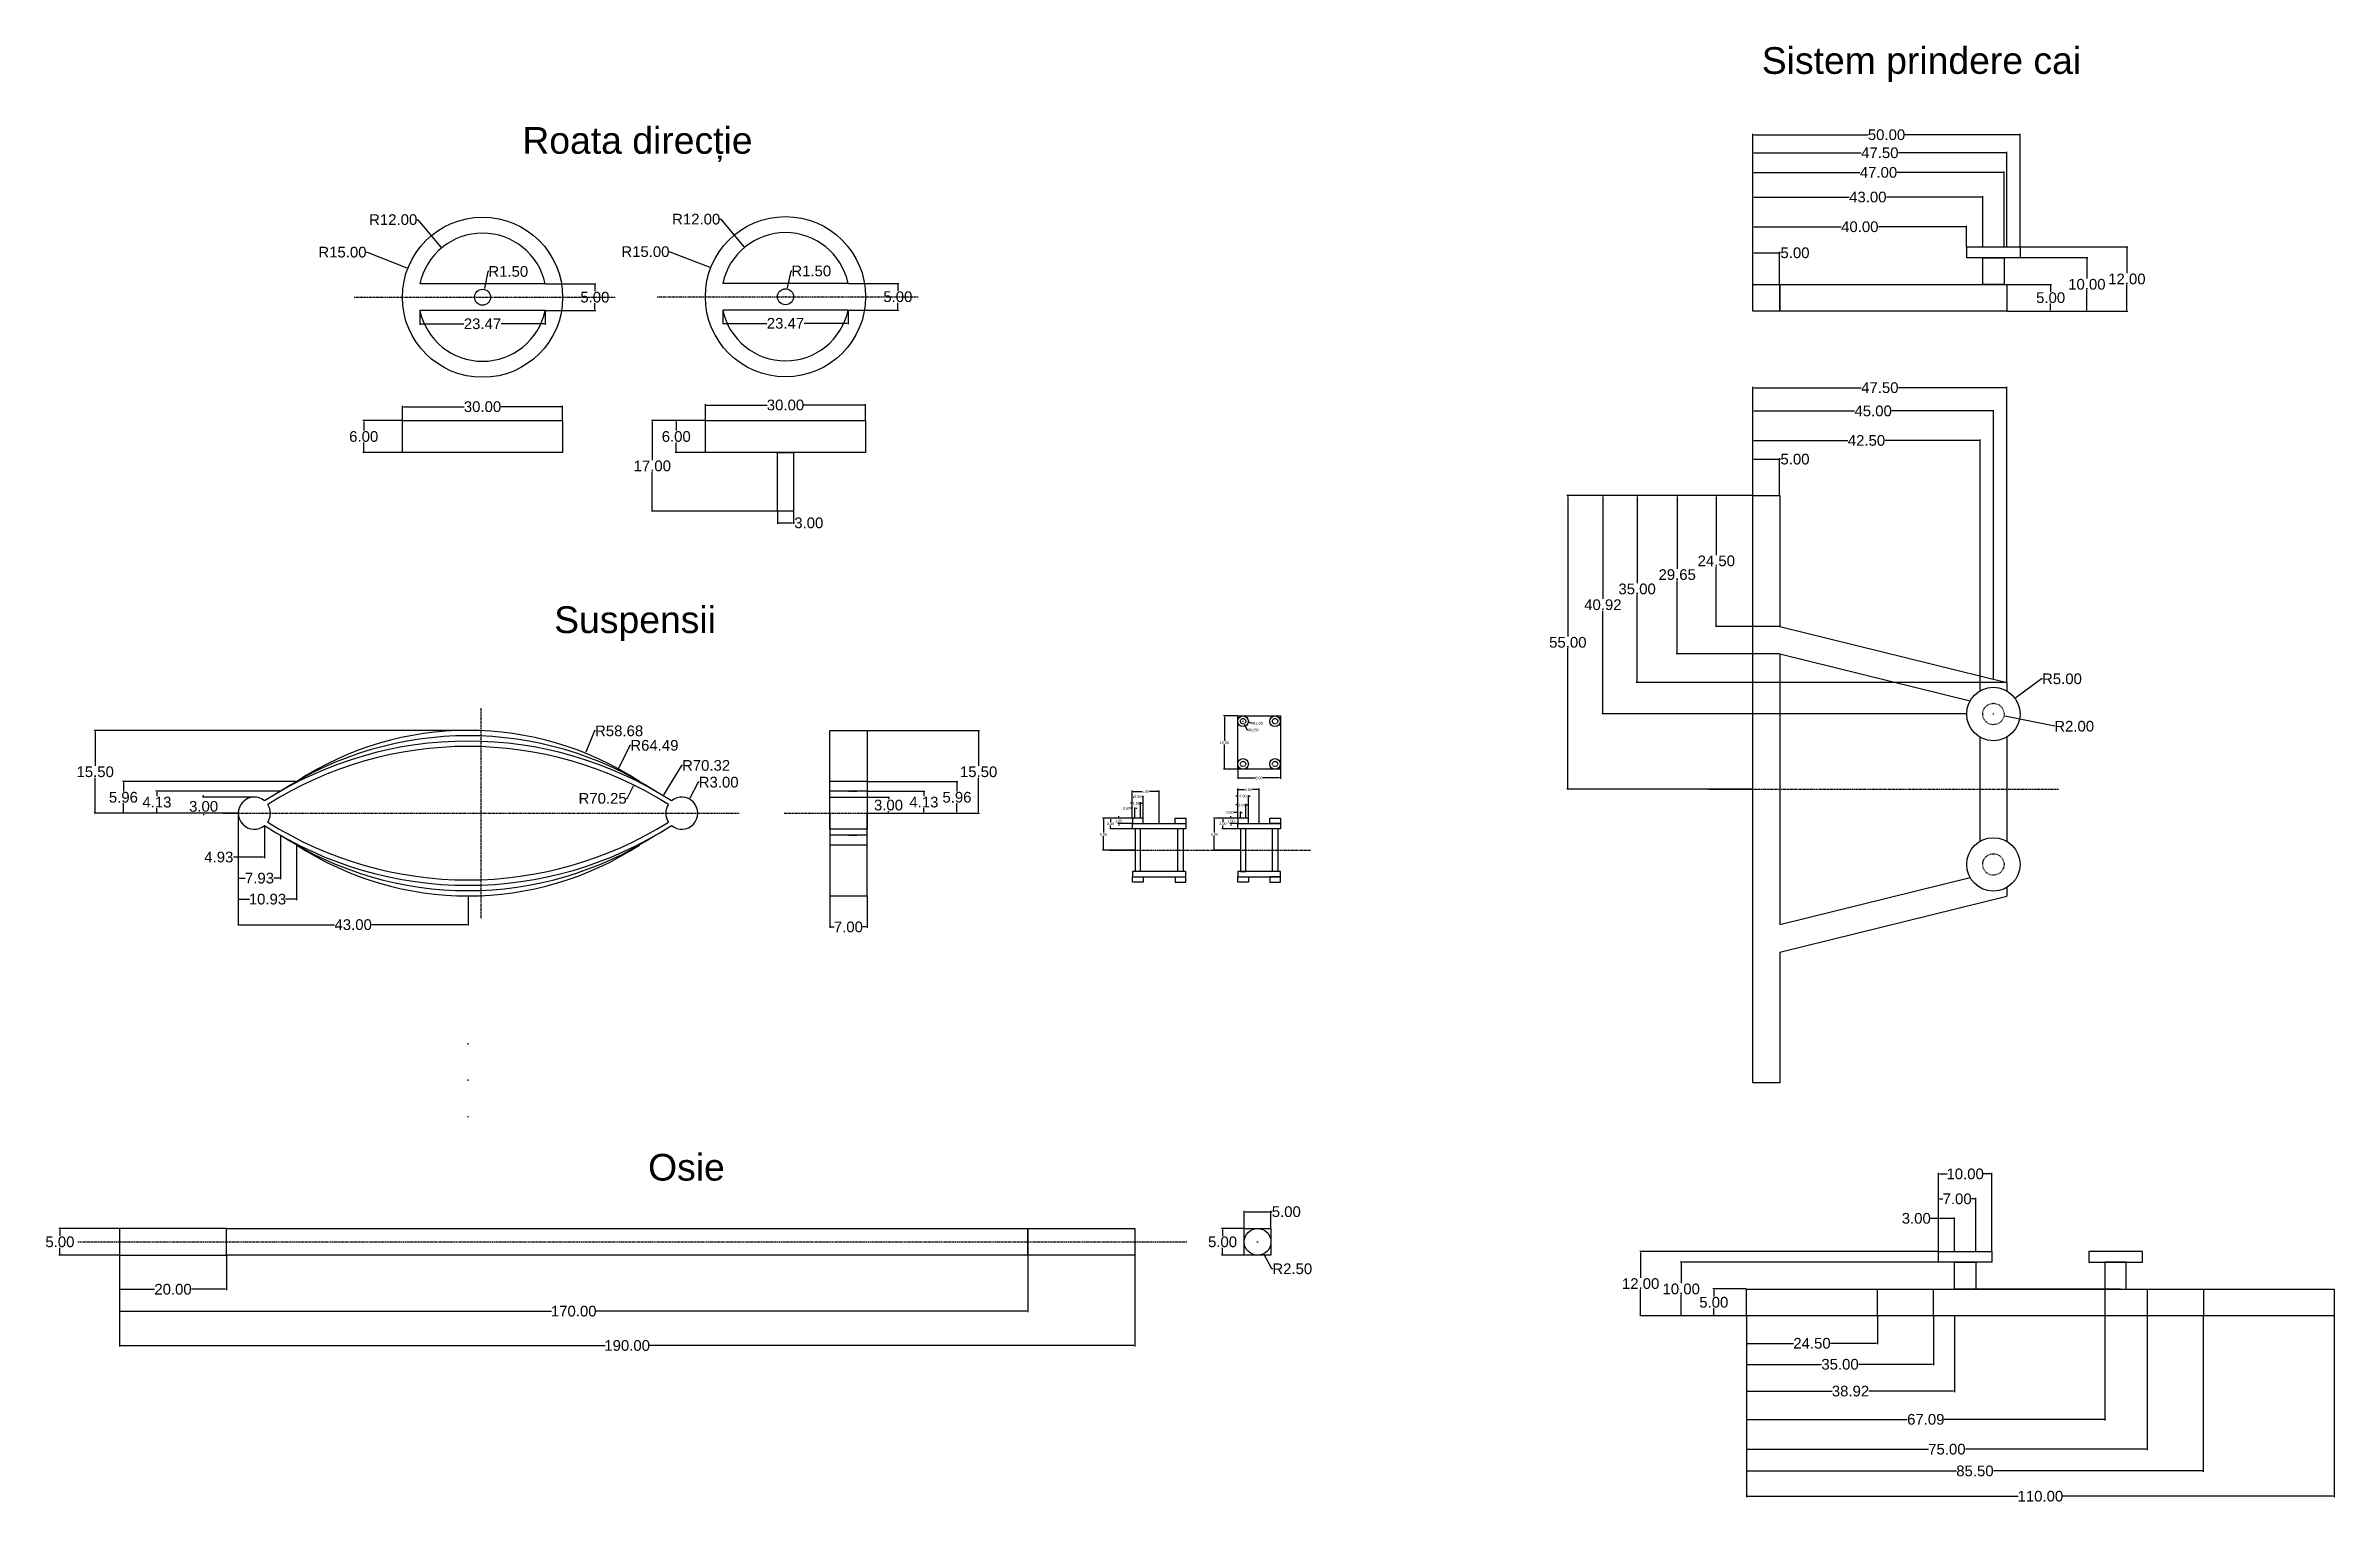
# Model space of a CAD drawing. Header units: millimetres. Extents: x 59 to 488, y 16 to 289.
import ezdxf

# ---------------------------------------------------------------- set-up
doc = ezdxf.new("R2010")
doc.units = ezdxf.units.MM
doc.header["$MEASUREMENT"] = 0
doc.linetypes.add('ACAD_ISO02W100', pattern=[15, 12, -3])
for name, color, linetype in [('cotari', 132, 'Continuous'), ('linii ajutatoare', 1, 'ACAD_ISO02W100'), ('osie', 104, 'Continuous'), ('prindere suspensii', 21, 'Continuous'), ('roata directie', 161, 'Continuous'), ('sistem prindere cai', 191, 'Continuous'), ('suspensii', 51, 'Continuous'), ('text', 7, 'Continuous')]:
    doc.layers.add(name, color=color, linetype=linetype)
doc.styles.get("Standard").update_dxf_attribs({"font": 'arial.ttf'})
doc.dimstyles.new('Cotari', dxfattribs={"dimtxt": 2, "dimasz": 0.18, "dimexe": 0.18, "dimexo": 0.0625, "dimgap": 0.09, "dimtad": 0, "dimtih": 1, "dimtoh": 1, "dimzin": 0, "dimdsep": 46, "dimtxsty": 'Standard', "dimcen": 0.09, "dimadec": 0, "dimazin": 0, "dimtfac": 1, "dimtofl": 0, "dimtmove": 0, "dimatfit": 3, "dimfxl": 1, "dimtolj": 1, "dimtzin": 0, "dimarcsym": 0})
doc.dimstyles.new('Cotari mici', dxfattribs={"dimtxt": 0.5, "dimasz": 0.18, "dimexe": 0.18, "dimexo": 0.0625, "dimgap": 0.09, "dimtad": 0, "dimtih": 1, "dimtoh": 1, "dimzin": 0, "dimdsep": 46, "dimtxsty": 'Standard', "dimcen": 0.09, "dimadec": 0, "dimazin": 0, "dimtfac": 1, "dimtofl": 0, "dimtmove": 0, "dimatfit": 3, "dimfxl": 1, "dimtolj": 1, "dimtzin": 0, "dimarcsym": 0})

msp = doc.modelspace()

# ---------------------------------------------------------------- texts
at = {"layer": 'text', "ltscale": 0.02}
for s, p in [('Sistem prindere cai', (380.362, 283.313)), ('Roata direcție', (148.366, 268.358)), ('Suspensii', (154.324, 178.606)), ('Osie', (171.899, 76.08))]:
    msp.add_text(s, height=5, dxfattribs=at).set_placement(p)

# ---------------------------------------------------------------- blocks, each defined once
blk = doc.blocks.new('*D1')
at = {"layer": 'cotari', "color": 0, "lineweight": -2, "ltscale": 0.02, "transparency": 16777216}
for p, q in [((98.13, 147.87), (88.52, 147.87)), ((88.7, 148.05), (88.7, 148.23)), ((95.13, 144.87), (88.52, 144.87)), ((88.7, 144.69), (88.7, 144.51))]:
    blk.add_line(p, q, dxfattribs=at)
at = {"layer": 'cotari', "color": 0, "ltscale": 0.02, "transparency": 16777216}
for points in [[(88.67, 148.05), (88.73, 148.05), (88.7, 147.87)], [(88.67, 144.69), (88.73, 144.69), (88.7, 144.87)]]:
    blk.add_solid(points, dxfattribs=at)
at = {"layer": 'Defpoints', "color": 0, "ltscale": 0.02, "transparency": 16777216}
for p in [(88.7, 147.87), (98.2, 147.87), (95.2, 144.87)]:
    blk.add_point(p, dxfattribs=at)
at = {"layer": 'cotari', "color": 0, "ltscale": 0.02, "transparency": 16777216, "insert": (88.7, 146.14), "char_height": 2, "attachment_point": 5}
blk.add_mtext('\\A1;3.00', dxfattribs=at)
blk = doc.blocks.new('*D2')
at = {"layer": 'cotari', "color": 0, "lineweight": -2, "ltscale": 0.02, "transparency": 16777216}
for p, q in [((103.06, 149), (79.78, 149)), ((79.96, 148.82), (79.96, 148.04)), ((79.96, 145.05), (79.96, 145.81)), ((95.13, 144.87), (79.78, 144.87))]:
    blk.add_line(p, q, dxfattribs=at)
at = {"layer": 'cotari', "color": 0, "ltscale": 0.02, "transparency": 16777216}
for points in [[(79.93, 148.82), (79.99, 148.82), (79.96, 149)], [(79.93, 145.05), (79.99, 145.05), (79.96, 144.87)]]:
    blk.add_solid(points, dxfattribs=at)
at = {"layer": 'Defpoints', "color": 0, "ltscale": 0.02, "transparency": 16777216}
for p in [(79.96, 149), (103.12, 149), (95.2, 144.87)]:
    blk.add_point(p, dxfattribs=at)
at = {"layer": 'cotari', "color": 0, "ltscale": 0.02, "transparency": 16777216, "insert": (79.96, 146.93), "char_height": 2, "attachment_point": 5}
blk.add_mtext('\\A1;4.13', dxfattribs=at)
blk = doc.blocks.new('*D3')
at = {"layer": 'cotari', "color": 0, "lineweight": -2, "ltscale": 0.02, "transparency": 16777216}
for p, q in [((106.06, 150.83), (73.51, 150.83)), ((73.69, 150.65), (73.69, 148.96)), ((73.69, 145.05), (73.69, 146.74)), ((95.13, 144.87), (73.51, 144.87))]:
    blk.add_line(p, q, dxfattribs=at)
at = {"layer": 'cotari', "color": 0, "ltscale": 0.02, "transparency": 16777216}
for points in [[(73.66, 150.65), (73.72, 150.65), (73.69, 150.83)], [(73.66, 145.05), (73.72, 145.05), (73.69, 144.87)]]:
    blk.add_solid(points, dxfattribs=at)
at = {"layer": 'Defpoints', "color": 0, "ltscale": 0.02, "transparency": 16777216}
for p in [(73.69, 150.83), (106.12, 150.83), (95.2, 144.87)]:
    blk.add_point(p, dxfattribs=at)
at = {"layer": 'cotari', "color": 0, "ltscale": 0.02, "transparency": 16777216, "insert": (73.69, 147.85), "char_height": 2, "attachment_point": 5}
blk.add_mtext('\\A1;5.96', dxfattribs=at)
blk = doc.blocks.new('*D4')
at = {"layer": 'cotari', "color": 0, "lineweight": -2, "ltscale": 0.02, "transparency": 16777216}
for p, q in [((138.13, 160.37), (68.23, 160.37)), ((68.41, 160.19), (68.41, 153.73)), ((68.41, 145.05), (68.41, 151.51)), ((95.13, 144.87), (68.23, 144.87))]:
    blk.add_line(p, q, dxfattribs=at)
at = {"layer": 'cotari', "color": 0, "ltscale": 0.02, "transparency": 16777216}
for points in [[(68.38, 160.19), (68.44, 160.19), (68.41, 160.37)], [(68.38, 145.05), (68.44, 145.05), (68.41, 144.87)]]:
    blk.add_solid(points, dxfattribs=at)
at = {"layer": 'Defpoints', "color": 0, "ltscale": 0.02, "transparency": 16777216}
for p in [(68.41, 160.37), (138.2, 160.37), (95.2, 144.87)]:
    blk.add_point(p, dxfattribs=at)
at = {"layer": 'cotari', "color": 0, "ltscale": 0.02, "transparency": 16777216, "insert": (68.41, 152.62), "char_height": 2, "attachment_point": 5}
blk.add_mtext('\\A1;15.50', dxfattribs=at)
blk = doc.blocks.new('*D5')
at = {"layer": 'cotari', "color": 0, "lineweight": -2, "ltscale": 0.02, "transparency": 16777216}
for p, q in [((95.2, 144.81), (95.2, 136.47)), ((100.12, 142.51), (100.12, 136.47)), ((95.2, 136.65), (94.28, 136.65)), ((99.94, 136.65), (95.38, 136.65))]:
    blk.add_line(p, q, dxfattribs=at)
at = {"layer": 'cotari', "color": 0, "ltscale": 0.02, "transparency": 16777216}
for points in [[(95.38, 136.68), (95.38, 136.62), (95.2, 136.65)], [(99.94, 136.68), (99.94, 136.62), (100.12, 136.65)]]:
    blk.add_solid(points, dxfattribs=at)
at = {"layer": 'Defpoints', "color": 0, "ltscale": 0.02, "transparency": 16777216}
for p in [(95.2, 144.87), (100.12, 142.57), (100.12, 136.65)]:
    blk.add_point(p, dxfattribs=at)
at = {"layer": 'cotari', "color": 0, "ltscale": 0.02, "transparency": 16777216, "insert": (91.55, 136.65), "char_height": 2, "attachment_point": 5}
blk.add_mtext('\\A1;4.93', dxfattribs=at)
blk = doc.blocks.new('*D6')
at = {"layer": 'cotari', "color": 0, "lineweight": -2, "ltscale": 0.02, "transparency": 16777216}
for p, q in [((95.2, 144.81), (95.2, 132.52)), ((103.12, 140.68), (103.12, 132.52)), ((95.38, 132.7), (96.48, 132.7)), ((102.94, 132.7), (101.84, 132.7))]:
    blk.add_line(p, q, dxfattribs=at)
at = {"layer": 'cotari', "color": 0, "ltscale": 0.02, "transparency": 16777216}
for points in [[(95.38, 132.73), (95.38, 132.67), (95.2, 132.7)], [(102.94, 132.73), (102.94, 132.67), (103.12, 132.7)]]:
    blk.add_solid(points, dxfattribs=at)
at = {"layer": 'Defpoints', "color": 0, "ltscale": 0.02, "transparency": 16777216}
for p in [(95.2, 144.87), (103.12, 140.75), (103.12, 132.7)]:
    blk.add_point(p, dxfattribs=at)
at = {"layer": 'cotari', "color": 0, "ltscale": 0.02, "transparency": 16777216, "insert": (99.16, 132.7), "char_height": 2, "attachment_point": 5}
blk.add_mtext('\\A1;7.93', dxfattribs=at)
blk = doc.blocks.new('*D7')
at = {"layer": 'cotari', "color": 0, "lineweight": -2, "ltscale": 0.02, "transparency": 16777216}
for p, q in [((95.2, 144.81), (95.2, 128.59)), ((106.12, 138.85), (106.12, 128.59)), ((95.38, 128.77), (97.29, 128.77)), ((105.94, 128.77), (104.03, 128.77))]:
    blk.add_line(p, q, dxfattribs=at)
at = {"layer": 'cotari', "color": 0, "ltscale": 0.02, "transparency": 16777216}
for points in [[(95.38, 128.8), (95.38, 128.74), (95.2, 128.77)], [(105.94, 128.8), (105.94, 128.74), (106.12, 128.77)]]:
    blk.add_solid(points, dxfattribs=at)
at = {"layer": 'Defpoints', "color": 0, "ltscale": 0.02, "transparency": 16777216}
for p in [(95.2, 144.87), (106.12, 138.92), (106.12, 128.77)]:
    blk.add_point(p, dxfattribs=at)
at = {"layer": 'cotari', "color": 0, "ltscale": 0.02, "transparency": 16777216, "insert": (100.66, 128.77), "char_height": 2, "attachment_point": 5}
blk.add_mtext('\\A1;10.93', dxfattribs=at)
blk = doc.blocks.new('*D8')
at = {"layer": 'cotari', "color": 0, "lineweight": -2, "ltscale": 0.02, "transparency": 16777216}
for p, q in [((95.2, 144.81), (95.2, 123.82)), ((138.2, 129.31), (138.2, 123.82)), ((95.38, 124), (113.2, 124)), ((138.02, 124), (120.2, 124))]:
    blk.add_line(p, q, dxfattribs=at)
at = {"layer": 'cotari', "color": 0, "ltscale": 0.02, "transparency": 16777216}
for points in [[(95.38, 124.03), (95.38, 123.97), (95.2, 124)], [(138.02, 124.03), (138.02, 123.97), (138.2, 124)]]:
    blk.add_solid(points, dxfattribs=at)
at = {"layer": 'Defpoints', "color": 0, "ltscale": 0.02, "transparency": 16777216}
for p in [(95.2, 144.87), (138.2, 129.37), (138.2, 124)]:
    blk.add_point(p, dxfattribs=at)
at = {"layer": 'cotari', "color": 0, "ltscale": 0.02, "transparency": 16777216, "insert": (116.7, 124), "char_height": 2, "attachment_point": 5}
blk.add_mtext('\\A1;43.00', dxfattribs=at)
blk = doc.blocks.new('*D9')
at = {"layer": 'cotari', "color": 0, "lineweight": -2, "ltscale": 0.02, "transparency": 16777216}
for p, q in [((181.29, 150.67), (179.69, 147.68)), ((181.47, 150.67), (181.29, 150.67)), ((178.11, 144.87), (178.29, 144.87)), ((178.2, 144.78), (178.2, 144.96))]:
    blk.add_line(p, q, dxfattribs=at)
at = {"layer": 'cotari', "color": 0, "ltscale": 0.02, "transparency": 16777216}
blk.add_solid([(179.67, 147.69), (179.72, 147.66), (179.61, 147.52)], dxfattribs=at)
at = {"layer": 'Defpoints', "color": 0, "ltscale": 0.02, "transparency": 16777216}
for p in [(179.61, 147.52), (178.2, 144.87)]:
    blk.add_point(p, dxfattribs=at)
at = {"layer": 'cotari', "color": 0, "ltscale": 0.02, "transparency": 16777216, "insert": (185.11, 150.67), "char_height": 2, "attachment_point": 5}
blk.add_mtext('\\A1;R3.00', dxfattribs=at)
blk = doc.blocks.new('*D10')
at = {"layer": 'cotari', "color": 0, "lineweight": -2, "ltscale": 0.02, "transparency": 16777216}
for p, q in [((167.99, 147.64), (169.15, 149.99)), ((167.81, 147.64), (167.99, 147.64))]:
    blk.add_line(p, q, dxfattribs=at)
at = {"layer": 'cotari', "color": 0, "ltscale": 0.02, "transparency": 16777216}
blk.add_solid([(169.12, 150), (169.18, 149.97), (169.23, 150.15)], dxfattribs=at)
at = {"layer": 'Defpoints', "color": 0, "ltscale": 0.02, "transparency": 16777216}
for p in [(169.23, 150.15), (138.2, 87.12)]:
    blk.add_point(p, dxfattribs=at)
at = {"layer": 'cotari', "color": 0, "ltscale": 0.02, "transparency": 16777216, "insert": (163.39, 147.64), "char_height": 2, "attachment_point": 5}
blk.add_mtext('\\A1;R70.25', dxfattribs=at)
blk = doc.blocks.new('*D11')
at = {"layer": 'cotari', "color": 0, "lineweight": -2, "ltscale": 0.02, "transparency": 16777216}
for p, q in [((178.17, 153.81), (174.81, 148.3)), ((178.35, 153.81), (178.17, 153.81)), ((138.11, 88.06), (138.29, 88.06)), ((138.2, 87.97), (138.2, 88.15))]:
    blk.add_line(p, q, dxfattribs=at)
at = {"layer": 'cotari', "color": 0, "ltscale": 0.02, "transparency": 16777216}
blk.add_solid([(174.79, 148.31), (174.84, 148.28), (174.72, 148.14)], dxfattribs=at)
at = {"layer": 'Defpoints', "color": 0, "ltscale": 0.02, "transparency": 16777216}
for p in [(174.72, 148.14), (138.2, 88.06)]:
    blk.add_point(p, dxfattribs=at)
at = {"layer": 'cotari', "color": 0, "ltscale": 0.02, "transparency": 16777216, "insert": (182.76, 153.81), "char_height": 2, "attachment_point": 5}
blk.add_mtext('\\A1;R70.32', dxfattribs=at)
blk = doc.blocks.new('*D12')
at = {"layer": 'cotari', "color": 0, "lineweight": -2, "ltscale": 0.02, "transparency": 16777216}
for p, q in [((168.47, 157.57), (166.33, 153.12)), ((168.65, 157.57), (168.47, 157.57)), ((138.11, 94.89), (138.29, 94.89)), ((138.2, 94.8), (138.2, 94.98))]:
    blk.add_line(p, q, dxfattribs=at)
at = {"layer": 'cotari', "color": 0, "ltscale": 0.02, "transparency": 16777216}
blk.add_solid([(166.3, 153.13), (166.35, 153.1), (166.25, 152.95)], dxfattribs=at)
at = {"layer": 'Defpoints', "color": 0, "ltscale": 0.02, "transparency": 16777216}
for p in [(166.25, 152.95), (138.2, 94.89)]:
    blk.add_point(p, dxfattribs=at)
at = {"layer": 'cotari', "color": 0, "ltscale": 0.02, "transparency": 16777216, "insert": (173.08, 157.57), "char_height": 2, "attachment_point": 5}
blk.add_mtext('\\A1;R64.49', dxfattribs=at)
blk = doc.blocks.new('*D13')
at = {"layer": 'cotari', "color": 0, "lineweight": -2, "ltscale": 0.02, "transparency": 16777216}
for p, q in [((161.88, 160.28), (160.25, 156.27)), ((162.06, 160.28), (161.88, 160.28)), ((138.11, 101.7), (138.29, 101.7)), ((138.2, 101.61), (138.2, 101.79))]:
    blk.add_line(p, q, dxfattribs=at)
at = {"layer": 'cotari', "color": 0, "ltscale": 0.02, "transparency": 16777216}
blk.add_solid([(160.22, 156.28), (160.28, 156.25), (160.18, 156.1)], dxfattribs=at)
at = {"layer": 'Defpoints', "color": 0, "ltscale": 0.02, "transparency": 16777216}
for p in [(160.18, 156.1), (138.2, 101.7)]:
    blk.add_point(p, dxfattribs=at)
at = {"layer": 'cotari', "color": 0, "ltscale": 0.02, "transparency": 16777216, "insert": (166.48, 160.28), "char_height": 2, "attachment_point": 5}
blk.add_mtext('\\A1;R58.68', dxfattribs=at)
blk = doc.blocks.new('*D14')
at = {"layer": 'cotari', "color": 0, "lineweight": -2, "ltscale": 0.02, "transparency": 16777216}
for p, q in [((205.89, 129.31), (205.89, 123.39)), ((212.89, 129.31), (212.89, 123.39)), ((206.07, 123.57), (206.71, 123.57)), ((212.71, 123.57), (212.07, 123.57))]:
    blk.add_line(p, q, dxfattribs=at)
at = {"layer": 'cotari', "color": 0, "ltscale": 0.02, "transparency": 16777216}
for points in [[(206.07, 123.6), (206.07, 123.54), (205.89, 123.57)], [(212.71, 123.6), (212.71, 123.54), (212.89, 123.57)]]:
    blk.add_solid(points, dxfattribs=at)
at = {"layer": 'Defpoints', "color": 0, "ltscale": 0.02, "transparency": 16777216}
for p in [(205.89, 129.37), (212.89, 129.37), (212.89, 123.57)]:
    blk.add_point(p, dxfattribs=at)
at = {"layer": 'cotari', "color": 0, "ltscale": 0.02, "transparency": 16777216, "insert": (209.39, 123.57), "char_height": 2, "attachment_point": 5}
blk.add_mtext('\\A1;7.00', dxfattribs=at)
blk = doc.blocks.new('*D15')
at = {"layer": 'cotari', "color": 0, "lineweight": -2, "ltscale": 0.02, "transparency": 16777216}
for p, q in [((212.95, 147.87), (217.08, 147.87)), ((216.9, 147.69), (216.9, 147.49)), ((212.95, 144.87), (217.08, 144.87)), ((216.9, 145.05), (216.9, 145.27))]:
    blk.add_line(p, q, dxfattribs=at)
at = {"layer": 'cotari', "color": 0, "ltscale": 0.02, "transparency": 16777216}
for points in [[(216.87, 147.69), (216.93, 147.69), (216.9, 147.87)], [(216.87, 145.05), (216.93, 145.05), (216.9, 144.87)]]:
    blk.add_solid(points, dxfattribs=at)
at = {"layer": 'Defpoints', "color": 0, "ltscale": 0.02, "transparency": 16777216}
for p in [(212.89, 147.87), (216.9, 147.87), (212.89, 144.87)]:
    blk.add_point(p, dxfattribs=at)
at = {"layer": 'cotari', "color": 0, "ltscale": 0.02, "transparency": 16777216, "insert": (216.9, 146.38), "char_height": 2, "attachment_point": 5}
blk.add_mtext('\\A1;3.00', dxfattribs=at)
blk = doc.blocks.new('*D16')
at = {"layer": 'cotari', "color": 0, "lineweight": -2, "ltscale": 0.02, "transparency": 16777216}
for p, q in [((212.95, 160.37), (233.95, 160.37)), ((233.77, 160.19), (233.77, 153.73)), ((233.77, 145.05), (233.77, 151.51)), ((212.95, 144.87), (233.95, 144.87))]:
    blk.add_line(p, q, dxfattribs=at)
at = {"layer": 'cotari', "color": 0, "ltscale": 0.02, "transparency": 16777216}
for points in [[(233.74, 160.19), (233.8, 160.19), (233.77, 160.37)], [(233.74, 145.05), (233.8, 145.05), (233.77, 144.87)]]:
    blk.add_solid(points, dxfattribs=at)
at = {"layer": 'Defpoints', "color": 0, "ltscale": 0.02, "transparency": 16777216}
for p in [(212.89, 160.37), (233.77, 160.37), (212.89, 144.87)]:
    blk.add_point(p, dxfattribs=at)
at = {"layer": 'cotari', "color": 0, "ltscale": 0.02, "transparency": 16777216, "insert": (233.77, 152.62), "char_height": 2, "attachment_point": 5}
blk.add_mtext('\\A1;15.50', dxfattribs=at)
blk = doc.blocks.new('*D44')
at = {"layer": 'cotari', "color": 0, "lineweight": -2, "ltscale": 0.02, "transparency": 16777216}
for p, q in [((378.65, 204.36), (371.67, 204.36)), ((371.85, 204.18), (371.85, 193.22)), ((371.85, 180.04), (371.85, 191)), ((383.65, 179.86), (371.67, 179.86))]:
    blk.add_line(p, q, dxfattribs=at)
at = {"layer": 'cotari', "color": 0, "ltscale": 0.02, "transparency": 16777216}
for points in [[(371.82, 204.18), (371.88, 204.18), (371.85, 204.36)], [(371.82, 180.04), (371.88, 180.04), (371.85, 179.86)]]:
    blk.add_solid(points, dxfattribs=at)
at = {"layer": 'Defpoints', "color": 0, "ltscale": 0.02, "transparency": 16777216}
for p in [(378.71, 204.36), (371.85, 179.86), (383.71, 179.86)]:
    blk.add_point(p, dxfattribs=at)
at = {"layer": 'cotari', "color": 0, "ltscale": 0.02, "transparency": 16777216, "insert": (371.85, 192.11), "char_height": 2, "attachment_point": 5}
blk.add_mtext('\\A1;24.50', dxfattribs=at)
blk = doc.blocks.new('*D45')
at = {"layer": 'cotari', "color": 0, "lineweight": -2, "ltscale": 0.02, "transparency": 16777216}
for p, q in [((378.65, 204.36), (364.35, 204.36)), ((364.53, 204.18), (364.53, 190.65)), ((364.53, 174.89), (364.53, 188.43)), ((383.65, 174.71), (364.35, 174.71))]:
    blk.add_line(p, q, dxfattribs=at)
at = {"layer": 'cotari', "color": 0, "ltscale": 0.02, "transparency": 16777216}
for points in [[(364.5, 204.18), (364.56, 204.18), (364.53, 204.36)], [(364.5, 174.89), (364.56, 174.89), (364.53, 174.71)]]:
    blk.add_solid(points, dxfattribs=at)
at = {"layer": 'Defpoints', "color": 0, "ltscale": 0.02, "transparency": 16777216}
for p in [(378.71, 204.36), (364.53, 174.71), (383.71, 174.71)]:
    blk.add_point(p, dxfattribs=at)
at = {"layer": 'cotari', "color": 0, "ltscale": 0.02, "transparency": 16777216, "insert": (364.53, 189.54), "char_height": 2, "attachment_point": 5}
blk.add_mtext('\\A1;29.65', dxfattribs=at)
blk = doc.blocks.new('*D46')
at = {"layer": 'cotari', "color": 0, "lineweight": -2, "ltscale": 0.02, "transparency": 16777216}
for p, q in [((378.65, 204.36), (356.85, 204.36)), ((357.03, 204.18), (357.03, 187.97)), ((357.03, 169.54), (357.03, 185.75)), ((426.15, 169.36), (356.85, 169.36))]:
    blk.add_line(p, q, dxfattribs=at)
at = {"layer": 'cotari', "color": 0, "ltscale": 0.02, "transparency": 16777216}
for points in [[(357, 204.18), (357.06, 204.18), (357.03, 204.36)], [(357, 169.54), (357.06, 169.54), (357.03, 169.36)]]:
    blk.add_solid(points, dxfattribs=at)
at = {"layer": 'Defpoints', "color": 0, "ltscale": 0.02, "transparency": 16777216}
for p in [(378.71, 204.36), (357.03, 169.36), (426.21, 169.36)]:
    blk.add_point(p, dxfattribs=at)
at = {"layer": 'cotari', "color": 0, "ltscale": 0.02, "transparency": 16777216, "insert": (357.03, 186.86), "char_height": 2, "attachment_point": 5}
blk.add_mtext('\\A1;35.00', dxfattribs=at)
blk = doc.blocks.new('*D47')
at = {"layer": 'cotari', "color": 0, "lineweight": -2, "ltscale": 0.02, "transparency": 16777216}
for p, q in [((378.65, 204.36), (350.44, 204.36)), ((350.62, 204.18), (350.62, 185.02)), ((350.62, 163.63), (350.62, 182.79)), ((418.65, 163.45), (350.44, 163.45))]:
    blk.add_line(p, q, dxfattribs=at)
at = {"layer": 'cotari', "color": 0, "ltscale": 0.02, "transparency": 16777216}
for points in [[(350.59, 204.18), (350.65, 204.18), (350.62, 204.36)], [(350.59, 163.63), (350.65, 163.63), (350.62, 163.45)]]:
    blk.add_solid(points, dxfattribs=at)
at = {"layer": 'Defpoints', "color": 0, "ltscale": 0.02, "transparency": 16777216}
for p in [(378.71, 204.36), (350.62, 163.45), (418.71, 163.45)]:
    blk.add_point(p, dxfattribs=at)
at = {"layer": 'cotari', "color": 0, "ltscale": 0.02, "transparency": 16777216, "insert": (350.62, 183.9), "char_height": 2, "attachment_point": 5}
blk.add_mtext('\\A1;40.92', dxfattribs=at)
blk = doc.blocks.new('*D48')
at = {"layer": 'cotari', "color": 0, "lineweight": -2, "ltscale": 0.02, "transparency": 16777216}
for p, q in [((378.65, 204.36), (343.88, 204.36)), ((344.06, 204.18), (344.06, 177.97)), ((344.06, 149.54), (344.06, 175.75)), ((378.65, 149.36), (343.88, 149.36))]:
    blk.add_line(p, q, dxfattribs=at)
at = {"layer": 'cotari', "color": 0, "ltscale": 0.02, "transparency": 16777216}
for points in [[(344.03, 204.18), (344.09, 204.18), (344.06, 204.36)], [(344.03, 149.54), (344.09, 149.54), (344.06, 149.36)]]:
    blk.add_solid(points, dxfattribs=at)
at = {"layer": 'Defpoints', "color": 0, "ltscale": 0.02, "transparency": 16777216}
for p in [(378.71, 204.36), (344.06, 149.36), (378.71, 149.36)]:
    blk.add_point(p, dxfattribs=at)
at = {"layer": 'cotari', "color": 0, "ltscale": 0.02, "transparency": 16777216, "insert": (344.06, 176.86), "char_height": 2, "attachment_point": 5}
blk.add_mtext('\\A1;55.00', dxfattribs=at)
blk = doc.blocks.new('*D49')
at = {"layer": 'cotari', "color": 0, "lineweight": -2, "ltscale": 0.02, "transparency": 16777216}
for p, q in [((378.71, 204.42), (378.71, 211.34)), ((378.89, 211.16), (383.53, 211.16)), ((383.71, 204.42), (383.71, 211.34)), ((383.71, 211.16), (383.89, 211.16))]:
    blk.add_line(p, q, dxfattribs=at)
at = {"layer": 'cotari', "color": 0, "ltscale": 0.02, "transparency": 16777216}
for points in [[(378.89, 211.19), (378.89, 211.13), (378.71, 211.16)], [(383.53, 211.19), (383.53, 211.13), (383.71, 211.16)]]:
    blk.add_solid(points, dxfattribs=at)
at = {"layer": 'Defpoints', "color": 0, "ltscale": 0.02, "transparency": 16777216}
for p in [(383.71, 211.16), (378.71, 204.36), (383.71, 204.36)]:
    blk.add_point(p, dxfattribs=at)
at = {"layer": 'cotari', "color": 0, "ltscale": 0.02, "transparency": 16777216, "insert": (386.58, 211.16), "char_height": 2, "attachment_point": 5}
blk.add_mtext('\\A1;5.00', dxfattribs=at)
blk = doc.blocks.new('*D50')
at = {"layer": 'cotari', "color": 0, "lineweight": -2, "ltscale": 0.02, "transparency": 16777216}
for p, q in [((378.71, 204.42), (378.71, 214.84)), ((378.89, 214.66), (396.46, 214.66)), ((421.03, 214.66), (403.46, 214.66)), ((421.21, 167.84), (421.21, 214.84))]:
    blk.add_line(p, q, dxfattribs=at)
at = {"layer": 'cotari', "color": 0, "ltscale": 0.02, "transparency": 16777216}
for points in [[(378.89, 214.69), (378.89, 214.63), (378.71, 214.66)], [(421.03, 214.69), (421.03, 214.63), (421.21, 214.66)]]:
    blk.add_solid(points, dxfattribs=at)
at = {"layer": 'Defpoints', "color": 0, "ltscale": 0.02, "transparency": 16777216}
for p in [(421.21, 214.66), (378.71, 204.36), (421.21, 167.78)]:
    blk.add_point(p, dxfattribs=at)
at = {"layer": 'cotari', "color": 0, "ltscale": 0.02, "transparency": 16777216, "insert": (399.96, 214.66), "char_height": 2, "attachment_point": 5}
blk.add_mtext('\\A1;42.50', dxfattribs=at)
blk = doc.blocks.new('*D51')
at = {"layer": 'cotari', "color": 0, "lineweight": -2, "ltscale": 0.02, "transparency": 16777216}
for p, q in [((378.71, 204.42), (378.71, 220.37)), ((378.89, 220.19), (397.71, 220.19)), ((423.53, 220.19), (404.71, 220.19)), ((423.71, 170.04), (423.71, 220.37))]:
    blk.add_line(p, q, dxfattribs=at)
at = {"layer": 'cotari', "color": 0, "ltscale": 0.02, "transparency": 16777216}
for points in [[(378.89, 220.22), (378.89, 220.16), (378.71, 220.19)], [(423.53, 220.22), (423.53, 220.16), (423.71, 220.19)]]:
    blk.add_solid(points, dxfattribs=at)
at = {"layer": 'Defpoints', "color": 0, "ltscale": 0.02, "transparency": 16777216}
for p in [(423.71, 220.19), (378.71, 204.36), (423.71, 169.98)]:
    blk.add_point(p, dxfattribs=at)
at = {"layer": 'cotari', "color": 0, "ltscale": 0.02, "transparency": 16777216, "insert": (401.21, 220.19), "char_height": 2, "attachment_point": 5}
blk.add_mtext('\\A1;45.00', dxfattribs=at)
blk = doc.blocks.new('*D52')
at = {"layer": 'cotari', "color": 0, "lineweight": -2, "ltscale": 0.02, "transparency": 16777216}
for p, q in [((378.71, 204.42), (378.71, 224.73)), ((378.89, 224.55), (398.96, 224.55)), ((426.03, 224.55), (405.96, 224.55)), ((426.21, 169.42), (426.21, 224.73))]:
    blk.add_line(p, q, dxfattribs=at)
at = {"layer": 'cotari', "color": 0, "ltscale": 0.02, "transparency": 16777216}
for points in [[(378.89, 224.58), (378.89, 224.52), (378.71, 224.55)], [(426.03, 224.58), (426.03, 224.52), (426.21, 224.55)]]:
    blk.add_solid(points, dxfattribs=at)
at = {"layer": 'Defpoints', "color": 0, "ltscale": 0.02, "transparency": 16777216}
for p in [(426.21, 224.55), (378.71, 204.36), (426.21, 169.36)]:
    blk.add_point(p, dxfattribs=at)
at = {"layer": 'cotari', "color": 0, "ltscale": 0.02, "transparency": 16777216, "insert": (402.46, 224.55), "char_height": 2, "attachment_point": 5}
blk.add_mtext('\\A1;47.50', dxfattribs=at)
blk = doc.blocks.new('*D53')
at = {"layer": 'cotari', "color": 0, "lineweight": -2, "ltscale": 0.02, "transparency": 16777216}
for p, q in [((432.73, 170.03), (427.9, 166.5)), ((432.91, 170.03), (432.73, 170.03)), ((423.62, 163.45), (423.8, 163.45)), ((423.71, 163.36), (423.71, 163.54))]:
    blk.add_line(p, q, dxfattribs=at)
at = {"layer": 'cotari', "color": 0, "ltscale": 0.02, "transparency": 16777216}
blk.add_solid([(427.88, 166.53), (427.91, 166.48), (427.75, 166.4)], dxfattribs=at)
at = {"layer": 'Defpoints', "color": 0, "ltscale": 0.02, "transparency": 16777216}
for p in [(423.71, 163.45), (427.75, 166.4)]:
    blk.add_point(p, dxfattribs=at)
at = {"layer": 'cotari', "color": 0, "ltscale": 0.02, "transparency": 16777216, "insert": (436.55, 170.03), "char_height": 2, "attachment_point": 5}
blk.add_mtext('\\A1;R5.00', dxfattribs=at)
blk = doc.blocks.new('*D54')
at = {"layer": 'cotari', "color": 0, "lineweight": -2, "ltscale": 0.02, "transparency": 16777216}
for p, q in [((423.62, 163.45), (423.8, 163.45)), ((423.71, 163.36), (423.71, 163.54)), ((435.2, 161.15), (425.85, 163.02))]:
    blk.add_line(p, q, dxfattribs=at)
at = {"layer": 'cotari', "color": 0, "ltscale": 0.02, "transparency": 16777216}
blk.add_solid([(425.86, 163.05), (425.84, 162.99), (425.67, 163.05)], dxfattribs=at)
at = {"layer": 'Defpoints', "color": 0, "ltscale": 0.02, "transparency": 16777216}
for p in [(423.71, 163.45), (425.67, 163.05)]:
    blk.add_point(p, dxfattribs=at)
at = {"layer": 'cotari', "color": 0, "ltscale": 0.02, "transparency": 16777216, "insert": (438.84, 161.15), "char_height": 2, "attachment_point": 5}
blk.add_mtext('\\A1;R2.00', dxfattribs=at)
blk = doc.blocks.new('*D55')
at = {"layer": 'cotari', "color": 0, "lineweight": -2, "ltscale": 0.02, "transparency": 16777216}
for p, q in [((378.71, 243.96), (378.71, 249.98)), ((378.89, 249.8), (383.53, 249.8)), ((383.71, 243.96), (383.71, 249.98)), ((383.71, 249.8), (383.89, 249.8))]:
    blk.add_line(p, q, dxfattribs=at)
at = {"layer": 'cotari', "color": 0, "ltscale": 0.02, "transparency": 16777216}
for points in [[(378.89, 249.83), (378.89, 249.77), (378.71, 249.8)], [(383.53, 249.83), (383.53, 249.77), (383.71, 249.8)]]:
    blk.add_solid(points, dxfattribs=at)
at = {"layer": 'Defpoints', "color": 0, "ltscale": 0.02, "transparency": 16777216}
for p in [(383.71, 249.8), (378.71, 243.9), (383.71, 243.9)]:
    blk.add_point(p, dxfattribs=at)
at = {"layer": 'cotari', "color": 0, "ltscale": 0.02, "transparency": 16777216, "insert": (386.58, 249.8), "char_height": 2, "attachment_point": 5}
blk.add_mtext('\\A1;5.00', dxfattribs=at)
blk = doc.blocks.new('*D56')
at = {"layer": 'cotari', "color": 0, "lineweight": -2, "ltscale": 0.02, "transparency": 16777216}
for p, q in [((378.71, 243.96), (378.71, 254.86)), ((378.89, 254.68), (395.21, 254.68)), ((418.53, 254.68), (402.21, 254.68)), ((418.71, 250.96), (418.71, 254.86))]:
    blk.add_line(p, q, dxfattribs=at)
at = {"layer": 'cotari', "color": 0, "ltscale": 0.02, "transparency": 16777216}
for points in [[(378.89, 254.71), (378.89, 254.65), (378.71, 254.68)], [(418.53, 254.71), (418.53, 254.65), (418.71, 254.68)]]:
    blk.add_solid(points, dxfattribs=at)
at = {"layer": 'Defpoints', "color": 0, "ltscale": 0.02, "transparency": 16777216}
for p in [(418.71, 254.68), (418.71, 250.9), (378.71, 243.9)]:
    blk.add_point(p, dxfattribs=at)
at = {"layer": 'cotari', "color": 0, "ltscale": 0.02, "transparency": 16777216, "insert": (398.71, 254.68), "char_height": 2, "attachment_point": 5}
blk.add_mtext('\\A1;40.00', dxfattribs=at)
blk = doc.blocks.new('*D57')
at = {"layer": 'cotari', "color": 0, "lineweight": -2, "ltscale": 0.02, "transparency": 16777216}
for p, q in [((378.71, 243.96), (378.71, 260.42)), ((378.89, 260.24), (396.71, 260.24)), ((421.53, 260.24), (403.71, 260.24)), ((421.71, 250.96), (421.71, 260.42))]:
    blk.add_line(p, q, dxfattribs=at)
at = {"layer": 'cotari', "color": 0, "ltscale": 0.02, "transparency": 16777216}
for points in [[(378.89, 260.27), (378.89, 260.21), (378.71, 260.24)], [(421.53, 260.27), (421.53, 260.21), (421.71, 260.24)]]:
    blk.add_solid(points, dxfattribs=at)
at = {"layer": 'Defpoints', "color": 0, "ltscale": 0.02, "transparency": 16777216}
for p in [(421.71, 260.24), (421.71, 250.9), (378.71, 243.9)]:
    blk.add_point(p, dxfattribs=at)
at = {"layer": 'cotari', "color": 0, "ltscale": 0.02, "transparency": 16777216, "insert": (400.21, 260.24), "char_height": 2, "attachment_point": 5}
blk.add_mtext('\\A1;43.00', dxfattribs=at)
blk = doc.blocks.new('*D58')
at = {"layer": 'cotari', "color": 0, "lineweight": -2, "ltscale": 0.02, "transparency": 16777216}
for p, q in [((378.71, 243.96), (378.71, 265.04)), ((378.89, 264.86), (398.71, 264.86)), ((425.53, 264.86), (405.71, 264.86)), ((425.71, 250.96), (425.71, 265.04))]:
    blk.add_line(p, q, dxfattribs=at)
at = {"layer": 'cotari', "color": 0, "ltscale": 0.02, "transparency": 16777216}
for points in [[(378.89, 264.89), (378.89, 264.83), (378.71, 264.86)], [(425.53, 264.89), (425.53, 264.83), (425.71, 264.86)]]:
    blk.add_solid(points, dxfattribs=at)
at = {"layer": 'Defpoints', "color": 0, "ltscale": 0.02, "transparency": 16777216}
for p in [(425.71, 264.86), (425.71, 250.9), (378.71, 243.9)]:
    blk.add_point(p, dxfattribs=at)
at = {"layer": 'cotari', "color": 0, "ltscale": 0.02, "transparency": 16777216, "insert": (402.21, 264.86), "char_height": 2, "attachment_point": 5}
blk.add_mtext('\\A1;47.00', dxfattribs=at)
blk = doc.blocks.new('*D59')
at = {"layer": 'cotari', "color": 0, "lineweight": -2, "ltscale": 0.02, "transparency": 16777216}
for p, q in [((378.71, 243.96), (378.71, 268.71)), ((378.89, 268.53), (398.96, 268.53)), ((426.03, 268.53), (405.96, 268.53)), ((426.21, 250.96), (426.21, 268.71))]:
    blk.add_line(p, q, dxfattribs=at)
at = {"layer": 'cotari', "color": 0, "ltscale": 0.02, "transparency": 16777216}
for points in [[(378.89, 268.56), (378.89, 268.5), (378.71, 268.53)], [(426.03, 268.56), (426.03, 268.5), (426.21, 268.53)]]:
    blk.add_solid(points, dxfattribs=at)
at = {"layer": 'Defpoints', "color": 0, "ltscale": 0.02, "transparency": 16777216}
for p in [(426.21, 268.53), (426.21, 250.9), (378.71, 243.9)]:
    blk.add_point(p, dxfattribs=at)
at = {"layer": 'cotari', "color": 0, "ltscale": 0.02, "transparency": 16777216, "insert": (402.46, 268.53), "char_height": 2, "attachment_point": 5}
blk.add_mtext('\\A1;47.50', dxfattribs=at)
blk = doc.blocks.new('*D60')
at = {"layer": 'cotari', "color": 0, "lineweight": -2, "ltscale": 0.02, "transparency": 16777216}
for p, q in [((378.71, 243.96), (378.71, 272.09)), ((378.89, 271.91), (400.25, 271.91)), ((428.53, 271.91), (407.17, 271.91)), ((428.71, 250.96), (428.71, 272.09))]:
    blk.add_line(p, q, dxfattribs=at)
at = {"layer": 'cotari', "color": 0, "ltscale": 0.02, "transparency": 16777216}
for points in [[(378.89, 271.94), (378.89, 271.88), (378.71, 271.91)], [(428.53, 271.94), (428.53, 271.88), (428.71, 271.91)]]:
    blk.add_solid(points, dxfattribs=at)
at = {"layer": 'Defpoints', "color": 0, "ltscale": 0.02, "transparency": 16777216}
for p in [(428.71, 271.91), (428.71, 250.9), (378.71, 243.9)]:
    blk.add_point(p, dxfattribs=at)
at = {"layer": 'cotari', "color": 0, "ltscale": 0.02, "transparency": 16777216, "insert": (403.71, 271.91), "char_height": 2, "attachment_point": 5}
blk.add_mtext('\\A1;50.00', dxfattribs=at)
blk = doc.blocks.new('*D61')
at = {"layer": 'cotari', "color": 0, "lineweight": -2, "ltscale": 0.02, "transparency": 16777216}
for p, q in [((426.28, 243.9), (434.61, 243.9)), ((434.43, 243.72), (434.43, 242.51)), ((434.43, 239.08), (434.43, 240.29)), ((426.28, 238.9), (434.61, 238.9))]:
    blk.add_line(p, q, dxfattribs=at)
at = {"layer": 'cotari', "color": 0, "ltscale": 0.02, "transparency": 16777216}
for points in [[(434.4, 243.72), (434.46, 243.72), (434.43, 243.9)], [(434.4, 239.08), (434.46, 239.08), (434.43, 238.9)]]:
    blk.add_solid(points, dxfattribs=at)
at = {"layer": 'Defpoints', "color": 0, "ltscale": 0.02, "transparency": 16777216}
for p in [(426.21, 243.9), (434.43, 243.9), (426.21, 238.9)]:
    blk.add_point(p, dxfattribs=at)
at = {"layer": 'cotari', "color": 0, "ltscale": 0.02, "transparency": 16777216, "insert": (434.43, 241.4), "char_height": 2, "attachment_point": 5}
blk.add_mtext('\\A1;5.00', dxfattribs=at)
blk = doc.blocks.new('*D62')
at = {"layer": 'cotari', "color": 0, "lineweight": -2, "ltscale": 0.02, "transparency": 16777216}
for p, q in [((428.78, 248.9), (441.39, 248.9)), ((441.21, 248.72), (441.21, 245.01)), ((441.21, 239.08), (441.21, 242.79)), ((426.28, 238.9), (441.39, 238.9))]:
    blk.add_line(p, q, dxfattribs=at)
at = {"layer": 'cotari', "color": 0, "ltscale": 0.02, "transparency": 16777216}
for points in [[(441.18, 248.72), (441.24, 248.72), (441.21, 248.9)], [(441.18, 239.08), (441.24, 239.08), (441.21, 238.9)]]:
    blk.add_solid(points, dxfattribs=at)
at = {"layer": 'Defpoints', "color": 0, "ltscale": 0.02, "transparency": 16777216}
for p in [(428.71, 248.9), (441.21, 248.9), (426.21, 238.9)]:
    blk.add_point(p, dxfattribs=at)
at = {"layer": 'cotari', "color": 0, "ltscale": 0.02, "transparency": 16777216, "insert": (441.21, 243.9), "char_height": 2, "attachment_point": 5}
blk.add_mtext('\\A1;10.00', dxfattribs=at)
blk = doc.blocks.new('*D63')
at = {"layer": 'cotari', "color": 0, "lineweight": -2, "ltscale": 0.02, "transparency": 16777216}
for p, q in [((428.78, 250.9), (448.88, 250.9)), ((448.7, 250.72), (448.7, 246.01)), ((448.7, 239.08), (448.7, 243.79)), ((426.28, 238.9), (448.88, 238.9))]:
    blk.add_line(p, q, dxfattribs=at)
at = {"layer": 'cotari', "color": 0, "ltscale": 0.02, "transparency": 16777216}
for points in [[(448.67, 250.72), (448.73, 250.72), (448.7, 250.9)], [(448.67, 239.08), (448.73, 239.08), (448.7, 238.9)]]:
    blk.add_solid(points, dxfattribs=at)
at = {"layer": 'Defpoints', "color": 0, "ltscale": 0.02, "transparency": 16777216}
for p in [(428.71, 250.9), (448.7, 250.9), (426.21, 238.9)]:
    blk.add_point(p, dxfattribs=at)
at = {"layer": 'cotari', "color": 0, "ltscale": 0.02, "transparency": 16777216, "insert": (448.7, 244.9), "char_height": 2, "attachment_point": 5}
blk.add_mtext('\\A1;12.00', dxfattribs=at)
blk = doc.blocks.new('*D64')
at = {"layer": 'cotari', "color": 0, "lineweight": -2, "ltscale": 0.02, "transparency": 16777216}
for p, q in [((119.11, 249.92), (119.29, 249.92)), ((119.29, 249.92), (126.77, 247.01)), ((140.82, 241.49), (141, 241.49)), ((140.91, 241.4), (140.91, 241.58))]:
    blk.add_line(p, q, dxfattribs=at)
at = {"layer": 'cotari', "color": 0, "ltscale": 0.02, "transparency": 16777216}
blk.add_solid([(126.78, 247.03), (126.76, 246.98), (126.93, 246.94)], dxfattribs=at)
at = {"layer": 'Defpoints', "color": 0, "ltscale": 0.02, "transparency": 16777216}
for p in [(126.93, 246.94), (140.91, 241.49)]:
    blk.add_point(p, dxfattribs=at)
at = {"layer": 'cotari', "color": 0, "ltscale": 0.02, "transparency": 16777216, "insert": (114.69, 249.92), "char_height": 2, "attachment_point": 5}
blk.add_mtext('\\A1;R15.00', dxfattribs=at)
blk = doc.blocks.new('*D65')
at = {"layer": 'cotari', "color": 0, "lineweight": -2, "ltscale": 0.02, "transparency": 16777216}
for p, q in [((128.61, 256.01), (128.79, 256.01)), ((128.79, 256.01), (133.11, 250.84)), ((140.82, 241.49), (141, 241.49)), ((140.91, 241.4), (140.91, 241.58))]:
    blk.add_line(p, q, dxfattribs=at)
at = {"layer": 'cotari', "color": 0, "ltscale": 0.02, "transparency": 16777216}
blk.add_solid([(133.13, 250.86), (133.08, 250.82), (133.22, 250.71)], dxfattribs=at)
at = {"layer": 'Defpoints', "color": 0, "ltscale": 0.02, "transparency": 16777216}
for p in [(133.22, 250.71), (140.91, 241.49)]:
    blk.add_point(p, dxfattribs=at)
at = {"layer": 'cotari', "color": 0, "ltscale": 0.02, "transparency": 16777216, "insert": (124.19, 256.01), "char_height": 2, "attachment_point": 5}
blk.add_mtext('\\A1;R12.00', dxfattribs=at)
blk = doc.blocks.new('*D66')
at = {"layer": 'cotari', "color": 0, "lineweight": -2, "ltscale": 0.02, "transparency": 16777216}
for p, q in [((141.91, 246.31), (141.25, 243.14)), ((142.09, 246.31), (141.91, 246.31)), ((140.82, 241.49), (141, 241.49)), ((140.91, 241.4), (140.91, 241.58))]:
    blk.add_line(p, q, dxfattribs=at)
at = {"layer": 'cotari', "color": 0, "ltscale": 0.02, "transparency": 16777216}
blk.add_solid([(141.22, 243.14), (141.28, 243.13), (141.22, 242.96)], dxfattribs=at)
at = {"layer": 'Defpoints', "color": 0, "ltscale": 0.02, "transparency": 16777216}
for p in [(140.91, 241.49), (141.22, 242.96)]:
    blk.add_point(p, dxfattribs=at)
at = {"layer": 'cotari', "color": 0, "ltscale": 0.02, "transparency": 16777216, "insert": (145.73, 246.31), "char_height": 2, "attachment_point": 5}
blk.add_mtext('\\A1;R1.50', dxfattribs=at)
blk = doc.blocks.new('*D67')
at = {"layer": 'cotari', "color": 0, "lineweight": -2, "ltscale": 0.02, "transparency": 16777216}
for p, q in [((152.71, 243.99), (162.12, 243.99)), ((161.94, 243.81), (161.94, 242.6)), ((161.94, 239.17), (161.94, 240.38)), ((152.71, 238.99), (162.12, 238.99))]:
    blk.add_line(p, q, dxfattribs=at)
at = {"layer": 'cotari', "color": 0, "ltscale": 0.02, "transparency": 16777216}
for points in [[(161.91, 243.81), (161.97, 243.81), (161.94, 243.99)], [(161.91, 239.17), (161.97, 239.17), (161.94, 238.99)]]:
    blk.add_solid(points, dxfattribs=at)
at = {"layer": 'Defpoints', "color": 0, "ltscale": 0.02, "transparency": 16777216}
for p in [(152.65, 243.99), (161.94, 243.99), (152.65, 238.99)]:
    blk.add_point(p, dxfattribs=at)
at = {"layer": 'cotari', "color": 0, "ltscale": 0.02, "transparency": 16777216, "insert": (161.94, 241.49), "char_height": 2, "attachment_point": 5}
blk.add_mtext('\\A1;5.00', dxfattribs=at)
blk = doc.blocks.new('*D68')
at = {"layer": 'cotari', "color": 0, "lineweight": -2, "ltscale": 0.02, "transparency": 16777216}
for p, q in [((129.17, 238.93), (129.17, 236.33)), ((129.35, 236.51), (137.43, 236.51)), ((152.47, 236.51), (144.39, 236.51)), ((152.65, 238.93), (152.65, 236.33))]:
    blk.add_line(p, q, dxfattribs=at)
at = {"layer": 'cotari', "color": 0, "ltscale": 0.02, "transparency": 16777216}
for points in [[(129.35, 236.54), (129.35, 236.48), (129.17, 236.51)], [(152.47, 236.54), (152.47, 236.48), (152.65, 236.51)]]:
    blk.add_solid(points, dxfattribs=at)
at = {"layer": 'Defpoints', "color": 0, "ltscale": 0.02, "transparency": 16777216}
for p in [(129.17, 238.99), (152.65, 238.99), (152.65, 236.51)]:
    blk.add_point(p, dxfattribs=at)
at = {"layer": 'cotari', "color": 0, "ltscale": 0.02, "transparency": 16777216, "insert": (140.91, 236.51), "char_height": 2, "attachment_point": 5}
blk.add_mtext('\\A1;23.47', dxfattribs=at)
blk = doc.blocks.new('*D69')
at = {"layer": 'cotari', "color": 0, "lineweight": -2, "ltscale": 0.02, "transparency": 16777216}
for p, q in [((175.82, 250.01), (176, 250.01)), ((176, 250.01), (183.48, 247.1)), ((197.53, 241.58), (197.71, 241.58)), ((197.62, 241.49), (197.62, 241.67))]:
    blk.add_line(p, q, dxfattribs=at)
at = {"layer": 'cotari', "color": 0, "ltscale": 0.02, "transparency": 16777216}
blk.add_solid([(183.49, 247.12), (183.47, 247.07), (183.64, 247.03)], dxfattribs=at)
at = {"layer": 'Defpoints', "color": 0, "ltscale": 0.02, "transparency": 16777216}
for p in [(183.64, 247.03), (197.62, 241.58)]:
    blk.add_point(p, dxfattribs=at)
at = {"layer": 'cotari', "color": 0, "ltscale": 0.02, "transparency": 16777216, "insert": (171.4, 250.01), "char_height": 2, "attachment_point": 5}
blk.add_mtext('\\A1;R15.00', dxfattribs=at)
blk = doc.blocks.new('*D70')
at = {"layer": 'cotari', "color": 0, "lineweight": -2, "ltscale": 0.02, "transparency": 16777216}
for p, q in [((185.32, 256.1), (185.5, 256.1)), ((185.5, 256.1), (189.81, 250.93)), ((197.53, 241.58), (197.71, 241.58)), ((197.62, 241.49), (197.62, 241.67))]:
    blk.add_line(p, q, dxfattribs=at)
at = {"layer": 'cotari', "color": 0, "ltscale": 0.02, "transparency": 16777216}
blk.add_solid([(189.84, 250.95), (189.79, 250.91), (189.93, 250.8)], dxfattribs=at)
at = {"layer": 'Defpoints', "color": 0, "ltscale": 0.02, "transparency": 16777216}
for p in [(189.93, 250.8), (197.62, 241.58)]:
    blk.add_point(p, dxfattribs=at)
at = {"layer": 'cotari', "color": 0, "ltscale": 0.02, "transparency": 16777216, "insert": (180.9, 256.1), "char_height": 2, "attachment_point": 5}
blk.add_mtext('\\A1;R12.00', dxfattribs=at)
blk = doc.blocks.new('*D71')
at = {"layer": 'cotari', "color": 0, "lineweight": -2, "ltscale": 0.02, "transparency": 16777216}
for p, q in [((198.62, 246.4), (197.96, 243.23)), ((198.8, 246.4), (198.62, 246.4)), ((197.53, 241.58), (197.71, 241.58)), ((197.62, 241.49), (197.62, 241.67))]:
    blk.add_line(p, q, dxfattribs=at)
at = {"layer": 'cotari', "color": 0, "ltscale": 0.02, "transparency": 16777216}
blk.add_solid([(197.93, 243.23), (197.99, 243.22), (197.92, 243.05)], dxfattribs=at)
at = {"layer": 'Defpoints', "color": 0, "ltscale": 0.02, "transparency": 16777216}
for p in [(197.62, 241.58), (197.92, 243.05)]:
    blk.add_point(p, dxfattribs=at)
at = {"layer": 'cotari', "color": 0, "ltscale": 0.02, "transparency": 16777216, "insert": (202.44, 246.4), "char_height": 2, "attachment_point": 5}
blk.add_mtext('\\A1;R1.50', dxfattribs=at)
blk = doc.blocks.new('*D72')
at = {"layer": 'cotari', "color": 0, "lineweight": -2, "ltscale": 0.02, "transparency": 16777216}
for p, q in [((209.42, 244.08), (218.83, 244.08)), ((218.65, 243.9), (218.65, 242.69)), ((218.65, 239.26), (218.65, 240.47)), ((209.42, 239.08), (218.83, 239.08))]:
    blk.add_line(p, q, dxfattribs=at)
at = {"layer": 'cotari', "color": 0, "ltscale": 0.02, "transparency": 16777216}
for points in [[(218.62, 243.9), (218.68, 243.9), (218.65, 244.08)], [(218.62, 239.26), (218.68, 239.26), (218.65, 239.08)]]:
    blk.add_solid(points, dxfattribs=at)
at = {"layer": 'Defpoints', "color": 0, "ltscale": 0.02, "transparency": 16777216}
for p in [(209.36, 244.08), (218.65, 244.08), (209.36, 239.08)]:
    blk.add_point(p, dxfattribs=at)
at = {"layer": 'cotari', "color": 0, "ltscale": 0.02, "transparency": 16777216, "insert": (218.65, 241.58), "char_height": 2, "attachment_point": 5}
blk.add_mtext('\\A1;5.00', dxfattribs=at)
blk = doc.blocks.new('*D73')
at = {"layer": 'cotari', "color": 0, "lineweight": -2, "ltscale": 0.02, "transparency": 16777216}
for p, q in [((185.88, 239.02), (185.88, 236.42)), ((186.06, 236.6), (194.14, 236.6)), ((209.18, 236.6), (201.1, 236.6)), ((209.36, 239.02), (209.36, 236.42))]:
    blk.add_line(p, q, dxfattribs=at)
at = {"layer": 'cotari', "color": 0, "ltscale": 0.02, "transparency": 16777216}
for points in [[(186.06, 236.63), (186.06, 236.57), (185.88, 236.6)], [(209.18, 236.63), (209.18, 236.57), (209.36, 236.6)]]:
    blk.add_solid(points, dxfattribs=at)
at = {"layer": 'Defpoints', "color": 0, "ltscale": 0.02, "transparency": 16777216}
for p in [(185.88, 239.08), (209.36, 239.08), (209.36, 236.6)]:
    blk.add_point(p, dxfattribs=at)
at = {"layer": 'cotari', "color": 0, "ltscale": 0.02, "transparency": 16777216, "insert": (197.62, 236.6), "char_height": 2, "attachment_point": 5}
blk.add_mtext('\\A1;23.47', dxfattribs=at)
blk = doc.blocks.new('*D74')
at = {"layer": 'cotari', "color": 0, "lineweight": -2, "ltscale": 0.02, "transparency": 16777216}
for p, q in [((125.85, 218.4), (118.49, 218.4)), ((118.67, 218.22), (118.67, 216.51)), ((118.67, 212.58), (118.67, 214.29)), ((125.85, 212.4), (118.49, 212.4))]:
    blk.add_line(p, q, dxfattribs=at)
at = {"layer": 'cotari', "color": 0, "ltscale": 0.02, "transparency": 16777216}
for points in [[(118.64, 218.22), (118.7, 218.22), (118.67, 218.4)], [(118.64, 212.58), (118.7, 212.58), (118.67, 212.4)]]:
    blk.add_solid(points, dxfattribs=at)
at = {"layer": 'Defpoints', "color": 0, "ltscale": 0.02, "transparency": 16777216}
for p in [(125.91, 218.4), (118.67, 212.4), (125.91, 212.4)]:
    blk.add_point(p, dxfattribs=at)
at = {"layer": 'cotari', "color": 0, "ltscale": 0.02, "transparency": 16777216, "insert": (118.67, 215.4), "char_height": 2, "attachment_point": 5}
blk.add_mtext('\\A1;6.00', dxfattribs=at)
blk = doc.blocks.new('*D75')
at = {"layer": 'cotari', "color": 0, "lineweight": -2, "ltscale": 0.02, "transparency": 16777216}
for p, q in [((125.91, 218.46), (125.91, 221.17)), ((126.09, 220.99), (137.45, 220.99)), ((155.73, 220.99), (144.37, 220.99)), ((155.91, 218.46), (155.91, 221.17))]:
    blk.add_line(p, q, dxfattribs=at)
at = {"layer": 'cotari', "color": 0, "ltscale": 0.02, "transparency": 16777216}
for points in [[(126.09, 221.02), (126.09, 220.96), (125.91, 220.99)], [(155.73, 221.02), (155.73, 220.96), (155.91, 220.99)]]:
    blk.add_solid(points, dxfattribs=at)
at = {"layer": 'Defpoints', "color": 0, "ltscale": 0.02, "transparency": 16777216}
for p in [(155.91, 220.99), (125.91, 218.4), (155.91, 218.4)]:
    blk.add_point(p, dxfattribs=at)
at = {"layer": 'cotari', "color": 0, "ltscale": 0.02, "transparency": 16777216, "insert": (140.91, 220.99), "char_height": 2, "attachment_point": 5}
blk.add_mtext('\\A1;30.00', dxfattribs=at)
blk = doc.blocks.new('*D76')
at = {"layer": 'cotari', "color": 0, "lineweight": -2, "ltscale": 0.02, "transparency": 16777216}
for p, q in [((182.56, 218.4), (176.99, 218.4)), ((177.17, 218.22), (177.17, 216.51)), ((177.17, 212.58), (177.17, 214.29)), ((182.56, 212.4), (176.99, 212.4))]:
    blk.add_line(p, q, dxfattribs=at)
at = {"layer": 'cotari', "color": 0, "ltscale": 0.02, "transparency": 16777216}
for points in [[(177.14, 218.22), (177.2, 218.22), (177.17, 218.4)], [(177.14, 212.58), (177.2, 212.58), (177.17, 212.4)]]:
    blk.add_solid(points, dxfattribs=at)
at = {"layer": 'Defpoints', "color": 0, "ltscale": 0.02, "transparency": 16777216}
for p in [(177.17, 218.4), (182.62, 218.4), (182.62, 212.4)]:
    blk.add_point(p, dxfattribs=at)
at = {"layer": 'cotari', "color": 0, "ltscale": 0.02, "transparency": 16777216, "insert": (177.17, 215.4), "char_height": 2, "attachment_point": 5}
blk.add_mtext('\\A1;6.00', dxfattribs=at)
blk = doc.blocks.new('*D77')
at = {"layer": 'cotari', "color": 0, "lineweight": -2, "ltscale": 0.02, "transparency": 16777216}
for p, q in [((182.62, 218.46), (182.62, 221.48)), ((182.8, 221.3), (194.16, 221.3)), ((212.44, 221.3), (201.08, 221.3)), ((212.62, 218.46), (212.62, 221.48))]:
    blk.add_line(p, q, dxfattribs=at)
at = {"layer": 'cotari', "color": 0, "ltscale": 0.02, "transparency": 16777216}
for points in [[(182.8, 221.33), (182.8, 221.27), (182.62, 221.3)], [(212.44, 221.33), (212.44, 221.27), (212.62, 221.3)]]:
    blk.add_solid(points, dxfattribs=at)
at = {"layer": 'Defpoints', "color": 0, "ltscale": 0.02, "transparency": 16777216}
for p in [(212.62, 221.3), (182.62, 218.4), (212.62, 218.4)]:
    blk.add_point(p, dxfattribs=at)
at = {"layer": 'cotari', "color": 0, "ltscale": 0.02, "transparency": 16777216, "insert": (197.62, 221.3), "char_height": 2, "attachment_point": 5}
blk.add_mtext('\\A1;30.00', dxfattribs=at)
blk = doc.blocks.new('*D78')
at = {"layer": 'cotari', "color": 0, "lineweight": -2, "ltscale": 0.02, "transparency": 16777216}
for p, q in [((182.56, 218.4), (172.51, 218.4)), ((172.69, 218.22), (172.69, 211.01)), ((172.69, 201.58), (172.69, 208.79)), ((196.06, 201.4), (172.51, 201.4))]:
    blk.add_line(p, q, dxfattribs=at)
at = {"layer": 'cotari', "color": 0, "ltscale": 0.02, "transparency": 16777216}
for points in [[(172.66, 218.22), (172.72, 218.22), (172.69, 218.4)], [(172.66, 201.58), (172.72, 201.58), (172.69, 201.4)]]:
    blk.add_solid(points, dxfattribs=at)
at = {"layer": 'Defpoints', "color": 0, "ltscale": 0.02, "transparency": 16777216}
for p in [(182.62, 218.4), (172.69, 201.4), (196.12, 201.4)]:
    blk.add_point(p, dxfattribs=at)
at = {"layer": 'cotari', "color": 0, "ltscale": 0.02, "transparency": 16777216, "insert": (172.69, 209.9), "char_height": 2, "attachment_point": 5}
blk.add_mtext('\\A1;17.00', dxfattribs=at)
blk = doc.blocks.new('*D79')
at = {"layer": 'cotari', "color": 0, "lineweight": -2, "ltscale": 0.02, "transparency": 16777216}
for p, q in [((196.12, 201.34), (196.12, 199.05)), ((199.12, 201.34), (199.12, 199.05)), ((196.3, 199.23), (198.94, 199.23)), ((199.12, 199.23), (199.3, 199.23))]:
    blk.add_line(p, q, dxfattribs=at)
at = {"layer": 'cotari', "color": 0, "ltscale": 0.02, "transparency": 16777216}
for points in [[(196.3, 199.26), (196.3, 199.2), (196.12, 199.23)], [(198.94, 199.26), (198.94, 199.2), (199.12, 199.23)]]:
    blk.add_solid(points, dxfattribs=at)
at = {"layer": 'Defpoints', "color": 0, "ltscale": 0.02, "transparency": 16777216}
for p in [(196.12, 201.4), (199.12, 201.4), (199.12, 199.23)]:
    blk.add_point(p, dxfattribs=at)
at = {"layer": 'cotari', "color": 0, "ltscale": 0.02, "transparency": 16777216, "insert": (201.98, 199.23), "char_height": 2, "attachment_point": 5}
blk.add_mtext('\\A1;3.00', dxfattribs=at)
blk = doc.blocks.new('*D80')
at = {"layer": 'cotari', "color": 0, "lineweight": -2, "ltscale": 0.02, "transparency": 16777216}
for p, q in [((72.92, 67.1), (61.63, 67.1)), ((61.81, 66.92), (61.81, 65.71)), ((72.92, 62.1), (61.63, 62.1)), ((61.81, 62.28), (61.81, 63.49))]:
    blk.add_line(p, q, dxfattribs=at)
at = {"layer": 'cotari', "color": 0, "ltscale": 0.02, "transparency": 16777216}
for points in [[(61.78, 66.92), (61.84, 66.92), (61.81, 67.1)], [(61.78, 62.28), (61.84, 62.28), (61.81, 62.1)]]:
    blk.add_solid(points, dxfattribs=at)
at = {"layer": 'Defpoints', "color": 0, "ltscale": 0.02, "transparency": 16777216}
for p in [(72.98, 67.1), (61.81, 62.1), (72.98, 62.1)]:
    blk.add_point(p, dxfattribs=at)
at = {"layer": 'cotari', "color": 0, "ltscale": 0.02, "transparency": 16777216, "insert": (61.81, 64.6), "char_height": 2, "attachment_point": 5}
blk.add_mtext('\\A1;5.00', dxfattribs=at)
blk = doc.blocks.new('*D81')
at = {"layer": 'cotari', "color": 0, "lineweight": -2, "ltscale": 0.02, "transparency": 16777216}
for p, q in [((72.98, 62.04), (72.98, 55.54)), ((92.98, 62.04), (92.98, 55.54)), ((73.16, 55.72), (79.5, 55.72)), ((92.8, 55.72), (86.46, 55.72))]:
    blk.add_line(p, q, dxfattribs=at)
at = {"layer": 'cotari', "color": 0, "ltscale": 0.02, "transparency": 16777216}
for points in [[(73.16, 55.75), (73.16, 55.69), (72.98, 55.72)], [(92.8, 55.75), (92.8, 55.69), (92.98, 55.72)]]:
    blk.add_solid(points, dxfattribs=at)
at = {"layer": 'Defpoints', "color": 0, "ltscale": 0.02, "transparency": 16777216}
for p in [(72.98, 62.1), (92.98, 62.1), (92.98, 55.72)]:
    blk.add_point(p, dxfattribs=at)
at = {"layer": 'cotari', "color": 0, "ltscale": 0.02, "transparency": 16777216, "insert": (82.98, 55.72), "char_height": 2, "attachment_point": 5}
blk.add_mtext('\\A1;20.00', dxfattribs=at)
blk = doc.blocks.new('*D82')
at = {"layer": 'cotari', "color": 0, "lineweight": -2, "ltscale": 0.02, "transparency": 16777216}
for p, q in [((72.98, 62.04), (72.98, 51.44)), ((242.98, 62.04), (242.98, 51.44)), ((73.16, 51.62), (153.84, 51.62)), ((242.8, 51.62), (162.13, 51.62))]:
    blk.add_line(p, q, dxfattribs=at)
at = {"layer": 'cotari', "color": 0, "ltscale": 0.02, "transparency": 16777216}
for points in [[(73.16, 51.65), (73.16, 51.59), (72.98, 51.62)], [(242.8, 51.65), (242.8, 51.59), (242.98, 51.62)]]:
    blk.add_solid(points, dxfattribs=at)
at = {"layer": 'Defpoints', "color": 0, "ltscale": 0.02, "transparency": 16777216}
for p in [(72.98, 62.1), (242.98, 62.1), (242.98, 51.62)]:
    blk.add_point(p, dxfattribs=at)
at = {"layer": 'cotari', "color": 0, "ltscale": 0.02, "transparency": 16777216, "insert": (157.98, 51.62), "char_height": 2, "attachment_point": 5}
blk.add_mtext('\\A1;170.00', dxfattribs=at)
blk = doc.blocks.new('*D83')
at = {"layer": 'cotari', "color": 0, "lineweight": -2, "ltscale": 0.02, "transparency": 16777216}
for p, q in [((72.98, 62.04), (72.98, 45.01)), ((262.98, 62.04), (262.98, 45.01)), ((73.16, 45.19), (163.84, 45.19)), ((262.8, 45.19), (172.13, 45.19))]:
    blk.add_line(p, q, dxfattribs=at)
at = {"layer": 'cotari', "color": 0, "ltscale": 0.02, "transparency": 16777216}
for points in [[(73.16, 45.22), (73.16, 45.16), (72.98, 45.19)], [(262.8, 45.22), (262.8, 45.16), (262.98, 45.19)]]:
    blk.add_solid(points, dxfattribs=at)
at = {"layer": 'Defpoints', "color": 0, "ltscale": 0.02, "transparency": 16777216}
for p in [(72.98, 62.1), (262.98, 62.1), (262.98, 45.19)]:
    blk.add_point(p, dxfattribs=at)
at = {"layer": 'cotari', "color": 0, "ltscale": 0.02, "transparency": 16777216, "insert": (167.98, 45.19), "char_height": 2, "attachment_point": 5}
blk.add_mtext('\\A1;190.00', dxfattribs=at)
blk = doc.blocks.new('*D84')
at = {"layer": 'cotari', "color": 0, "lineweight": -2, "ltscale": 0.02, "transparency": 16777216}
for p, q in [((283.43, 67.1), (279.25, 67.1)), ((279.43, 66.92), (279.43, 65.71)), ((283.43, 62.1), (279.25, 62.1)), ((279.43, 62.28), (279.43, 63.49))]:
    blk.add_line(p, q, dxfattribs=at)
at = {"layer": 'cotari', "color": 0, "ltscale": 0.02, "transparency": 16777216}
for points in [[(279.4, 66.92), (279.46, 66.92), (279.43, 67.1)], [(279.4, 62.28), (279.46, 62.28), (279.43, 62.1)]]:
    blk.add_solid(points, dxfattribs=at)
at = {"layer": 'Defpoints', "color": 0, "ltscale": 0.02, "transparency": 16777216}
for p in [(283.49, 67.1), (279.43, 62.1), (283.49, 62.1)]:
    blk.add_point(p, dxfattribs=at)
at = {"layer": 'cotari', "color": 0, "ltscale": 0.02, "transparency": 16777216, "insert": (279.43, 64.6), "char_height": 2, "attachment_point": 5}
blk.add_mtext('\\A1;5.00', dxfattribs=at)
blk = doc.blocks.new('*D85')
at = {"layer": 'cotari', "color": 0, "lineweight": -2, "ltscale": 0.02, "transparency": 16777216}
for p, q in [((283.49, 67.16), (283.49, 70.43)), ((283.67, 70.25), (288.31, 70.25)), ((288.49, 67.16), (288.49, 70.43)), ((288.49, 70.25), (288.67, 70.25))]:
    blk.add_line(p, q, dxfattribs=at)
at = {"layer": 'cotari', "color": 0, "ltscale": 0.02, "transparency": 16777216}
for points in [[(283.67, 70.28), (283.67, 70.22), (283.49, 70.25)], [(288.31, 70.28), (288.31, 70.22), (288.49, 70.25)]]:
    blk.add_solid(points, dxfattribs=at)
at = {"layer": 'Defpoints', "color": 0, "ltscale": 0.02, "transparency": 16777216}
for p in [(288.49, 70.25), (283.49, 67.1), (288.49, 67.1)]:
    blk.add_point(p, dxfattribs=at)
at = {"layer": 'cotari', "color": 0, "ltscale": 0.02, "transparency": 16777216, "insert": (291.36, 70.25), "char_height": 2, "attachment_point": 5}
blk.add_mtext('\\A1;5.00', dxfattribs=at)
blk = doc.blocks.new('*D86')
at = {"layer": 'cotari', "color": 0, "lineweight": -2, "ltscale": 0.02, "transparency": 16777216}
for p, q in [((285.9, 64.6), (286.08, 64.6)), ((285.99, 64.51), (285.99, 64.69)), ((288.66, 59.55), (287.25, 62.23)), ((288.84, 59.55), (288.66, 59.55))]:
    blk.add_line(p, q, dxfattribs=at)
at = {"layer": 'cotari', "color": 0, "ltscale": 0.02, "transparency": 16777216}
blk.add_solid([(287.27, 62.24), (287.22, 62.22), (287.16, 62.39)], dxfattribs=at)
at = {"layer": 'Defpoints', "color": 0, "ltscale": 0.02, "transparency": 16777216}
for p in [(285.99, 64.6), (287.16, 62.39)]:
    blk.add_point(p, dxfattribs=at)
at = {"layer": 'cotari', "color": 0, "ltscale": 0.02, "transparency": 16777216, "insert": (292.48, 59.55), "char_height": 2, "attachment_point": 5}
blk.add_mtext('\\A1;R2.50', dxfattribs=at)
blk = doc.blocks.new('*D87')
at = {"layer": 'cotari', "color": 0, "lineweight": -2, "ltscale": 0.02, "transparency": 16777216}
for p, q in [((212.95, 149), (223.71, 149)), ((223.53, 148.82), (223.53, 148.05)), ((223.53, 145.05), (223.53, 145.83)), ((212.95, 144.87), (223.71, 144.87))]:
    blk.add_line(p, q, dxfattribs=at)
at = {"layer": 'cotari', "color": 0, "ltscale": 0.02, "transparency": 16777216}
for points in [[(223.5, 148.82), (223.56, 148.82), (223.53, 149)], [(223.5, 145.05), (223.56, 145.05), (223.53, 144.87)]]:
    blk.add_solid(points, dxfattribs=at)
at = {"layer": 'Defpoints', "color": 0, "ltscale": 0.02, "transparency": 16777216}
for p in [(212.89, 149), (223.53, 149), (212.89, 144.87)]:
    blk.add_point(p, dxfattribs=at)
at = {"layer": 'cotari', "color": 0, "ltscale": 0.02, "transparency": 16777216, "insert": (223.53, 146.94), "char_height": 2, "attachment_point": 5}
blk.add_mtext('\\A1;4.13', dxfattribs=at)
blk = doc.blocks.new('*D88')
at = {"layer": 'cotari', "color": 0, "lineweight": -2, "ltscale": 0.02, "transparency": 16777216}
for p, q in [((212.95, 150.83), (229.9, 150.83)), ((229.72, 150.65), (229.72, 148.96)), ((229.72, 145.05), (229.72, 146.74)), ((212.95, 144.87), (229.9, 144.87))]:
    blk.add_line(p, q, dxfattribs=at)
at = {"layer": 'cotari', "color": 0, "ltscale": 0.02, "transparency": 16777216}
for points in [[(229.69, 150.65), (229.75, 150.65), (229.72, 150.83)], [(229.69, 145.05), (229.75, 145.05), (229.72, 144.87)]]:
    blk.add_solid(points, dxfattribs=at)
at = {"layer": 'Defpoints', "color": 0, "ltscale": 0.02, "transparency": 16777216}
for p in [(212.89, 150.83), (229.72, 150.83), (212.89, 144.87)]:
    blk.add_point(p, dxfattribs=at)
at = {"layer": 'cotari', "color": 0, "ltscale": 0.02, "transparency": 16777216, "insert": (229.72, 147.85), "char_height": 2, "attachment_point": 5}
blk.add_mtext('\\A1;5.96', dxfattribs=at)
blk = doc.blocks.new('*D89')
at = {"layer": 'cotari', "color": 0, "lineweight": -2, "ltscale": 0.02, "transparency": 16777216}
for p, q in [((377.45, 55.78), (371.2, 55.78)), ((371.38, 55.6), (371.38, 54.39)), ((371.38, 50.96), (371.38, 52.16)), ((377.45, 50.78), (371.2, 50.78))]:
    blk.add_line(p, q, dxfattribs=at)
at = {"layer": 'cotari', "color": 0, "ltscale": 0.02, "transparency": 16777216}
for points in [[(371.35, 55.6), (371.41, 55.6), (371.38, 55.78)], [(371.35, 50.96), (371.41, 50.96), (371.38, 50.78)]]:
    blk.add_solid(points, dxfattribs=at)
at = {"layer": 'Defpoints', "color": 0, "ltscale": 0.02, "transparency": 16777216}
for p in [(371.38, 55.78), (377.51, 55.78), (377.51, 50.78)]:
    blk.add_point(p, dxfattribs=at)
at = {"layer": 'cotari', "color": 0, "ltscale": 0.02, "transparency": 16777216, "insert": (371.38, 53.28), "char_height": 2, "attachment_point": 5}
blk.add_mtext('\\A1;5.00', dxfattribs=at)
blk = doc.blocks.new('*D90')
at = {"layer": 'cotari', "color": 0, "lineweight": -2, "ltscale": 0.02, "transparency": 16777216}
for p, q in [((413.37, 60.78), (365.1, 60.78)), ((365.28, 60.6), (365.28, 56.89)), ((365.28, 50.96), (365.28, 54.66)), ((377.45, 50.78), (365.1, 50.78))]:
    blk.add_line(p, q, dxfattribs=at)
at = {"layer": 'cotari', "color": 0, "ltscale": 0.02, "transparency": 16777216}
for points in [[(365.25, 60.6), (365.31, 60.6), (365.28, 60.78)], [(365.25, 50.96), (365.31, 50.96), (365.28, 50.78)]]:
    blk.add_solid(points, dxfattribs=at)
at = {"layer": 'Defpoints', "color": 0, "ltscale": 0.02, "transparency": 16777216}
for p in [(365.28, 60.78), (413.43, 60.78), (377.51, 50.78)]:
    blk.add_point(p, dxfattribs=at)
at = {"layer": 'cotari', "color": 0, "ltscale": 0.02, "transparency": 16777216, "insert": (365.28, 55.78), "char_height": 2, "attachment_point": 5}
blk.add_mtext('\\A1;10.00', dxfattribs=at)
blk = doc.blocks.new('*D91')
at = {"layer": 'cotari', "color": 0, "lineweight": -2, "ltscale": 0.02, "transparency": 16777216}
for p, q in [((413.37, 62.78), (357.51, 62.78)), ((357.69, 62.6), (357.69, 57.89)), ((357.69, 50.96), (357.69, 55.66)), ((377.45, 50.78), (357.51, 50.78))]:
    blk.add_line(p, q, dxfattribs=at)
at = {"layer": 'cotari', "color": 0, "ltscale": 0.02, "transparency": 16777216}
for points in [[(357.66, 62.6), (357.72, 62.6), (357.69, 62.78)], [(357.66, 50.96), (357.72, 50.96), (357.69, 50.78)]]:
    blk.add_solid(points, dxfattribs=at)
at = {"layer": 'Defpoints', "color": 0, "ltscale": 0.02, "transparency": 16777216}
for p in [(357.69, 62.78), (413.43, 62.78), (377.51, 50.78)]:
    blk.add_point(p, dxfattribs=at)
at = {"layer": 'cotari', "color": 0, "ltscale": 0.02, "transparency": 16777216, "insert": (357.69, 56.78), "char_height": 2, "attachment_point": 5}
blk.add_mtext('\\A1;12.00', dxfattribs=at)
blk = doc.blocks.new('*D92')
at = {"layer": 'cotari', "color": 0, "lineweight": -2, "ltscale": 0.02, "transparency": 16777216}
for p, q in [((377.51, 50.71), (377.51, 45.42)), ((402.01, 50.71), (402.01, 45.42)), ((377.69, 45.6), (386.29, 45.6)), ((401.83, 45.6), (393.24, 45.6))]:
    blk.add_line(p, q, dxfattribs=at)
at = {"layer": 'cotari', "color": 0, "ltscale": 0.02, "transparency": 16777216}
for points in [[(377.69, 45.63), (377.69, 45.57), (377.51, 45.6)], [(401.83, 45.63), (401.83, 45.57), (402.01, 45.6)]]:
    blk.add_solid(points, dxfattribs=at)
at = {"layer": 'Defpoints', "color": 0, "ltscale": 0.02, "transparency": 16777216}
for p in [(377.51, 50.78), (402.01, 50.78), (402.01, 45.6)]:
    blk.add_point(p, dxfattribs=at)
at = {"layer": 'cotari', "color": 0, "ltscale": 0.02, "transparency": 16777216, "insert": (389.76, 45.6), "char_height": 2, "attachment_point": 5}
blk.add_mtext('\\A1;24.50', dxfattribs=at)
blk = doc.blocks.new('*D93')
at = {"layer": 'cotari', "color": 0, "lineweight": -2, "ltscale": 0.02, "transparency": 16777216}
for p, q in [((377.51, 50.71), (377.51, 41.49)), ((412.51, 50.71), (412.51, 41.49)), ((377.69, 41.67), (391.55, 41.67)), ((412.33, 41.67), (398.47, 41.67))]:
    blk.add_line(p, q, dxfattribs=at)
at = {"layer": 'cotari', "color": 0, "ltscale": 0.02, "transparency": 16777216}
for points in [[(377.69, 41.7), (377.69, 41.64), (377.51, 41.67)], [(412.33, 41.7), (412.33, 41.64), (412.51, 41.67)]]:
    blk.add_solid(points, dxfattribs=at)
at = {"layer": 'Defpoints', "color": 0, "ltscale": 0.02, "transparency": 16777216}
for p in [(377.51, 50.78), (412.51, 50.78), (412.51, 41.67)]:
    blk.add_point(p, dxfattribs=at)
at = {"layer": 'cotari', "color": 0, "ltscale": 0.02, "transparency": 16777216, "insert": (395.01, 41.67), "char_height": 2, "attachment_point": 5}
blk.add_mtext('\\A1;35.00', dxfattribs=at)
blk = doc.blocks.new('*D94')
at = {"layer": 'cotari', "color": 0, "lineweight": -2, "ltscale": 0.02, "transparency": 16777216}
for p, q in [((377.51, 50.71), (377.51, 36.47)), ((416.43, 50.71), (416.43, 36.47)), ((377.69, 36.65), (393.52, 36.65)), ((416.25, 36.65), (400.42, 36.65))]:
    blk.add_line(p, q, dxfattribs=at)
at = {"layer": 'cotari', "color": 0, "ltscale": 0.02, "transparency": 16777216}
for points in [[(377.69, 36.68), (377.69, 36.62), (377.51, 36.65)], [(416.25, 36.68), (416.25, 36.62), (416.43, 36.65)]]:
    blk.add_solid(points, dxfattribs=at)
at = {"layer": 'Defpoints', "color": 0, "ltscale": 0.02, "transparency": 16777216}
for p in [(377.51, 50.78), (416.43, 50.78), (416.43, 36.65)]:
    blk.add_point(p, dxfattribs=at)
at = {"layer": 'cotari', "color": 0, "ltscale": 0.02, "transparency": 16777216, "insert": (396.97, 36.65), "char_height": 2, "attachment_point": 5}
blk.add_mtext('\\A1;38.92', dxfattribs=at)
blk = doc.blocks.new('*D95')
at = {"layer": 'cotari', "color": 0, "lineweight": -2, "ltscale": 0.02, "transparency": 16777216}
for p, q in [((444.6, 55.71), (444.6, 31.18)), ((377.51, 50.71), (377.51, 31.18)), ((377.69, 31.36), (407.58, 31.36)), ((444.42, 31.36), (414.53, 31.36))]:
    blk.add_line(p, q, dxfattribs=at)
at = {"layer": 'cotari', "color": 0, "ltscale": 0.02, "transparency": 16777216}
for points in [[(377.69, 31.39), (377.69, 31.33), (377.51, 31.36)], [(444.42, 31.39), (444.42, 31.33), (444.6, 31.36)]]:
    blk.add_solid(points, dxfattribs=at)
at = {"layer": 'Defpoints', "color": 0, "ltscale": 0.02, "transparency": 16777216}
for p in [(444.6, 55.78), (377.51, 50.78), (444.6, 31.36)]:
    blk.add_point(p, dxfattribs=at)
at = {"layer": 'cotari', "color": 0, "ltscale": 0.02, "transparency": 16777216, "insert": (411.06, 31.36), "char_height": 2, "attachment_point": 5}
blk.add_mtext('\\A1;67.09', dxfattribs=at)
blk = doc.blocks.new('*D96')
at = {"layer": 'cotari', "color": 0, "lineweight": -2, "ltscale": 0.02, "transparency": 16777216}
for p, q in [((377.51, 50.71), (377.51, 25.59)), ((452.51, 50.71), (452.51, 25.59)), ((377.69, 25.77), (411.56, 25.77)), ((452.33, 25.77), (418.47, 25.77))]:
    blk.add_line(p, q, dxfattribs=at)
at = {"layer": 'cotari', "color": 0, "ltscale": 0.02, "transparency": 16777216}
for points in [[(377.69, 25.8), (377.69, 25.74), (377.51, 25.77)], [(452.33, 25.8), (452.33, 25.74), (452.51, 25.77)]]:
    blk.add_solid(points, dxfattribs=at)
at = {"layer": 'Defpoints', "color": 0, "ltscale": 0.02, "transparency": 16777216}
for p in [(377.51, 50.78), (452.51, 50.78), (452.51, 25.77)]:
    blk.add_point(p, dxfattribs=at)
at = {"layer": 'cotari', "color": 0, "ltscale": 0.02, "transparency": 16777216, "insert": (415.01, 25.77), "char_height": 2, "attachment_point": 5}
blk.add_mtext('\\A1;75.00', dxfattribs=at)
blk = doc.blocks.new('*D97')
at = {"layer": 'cotari', "color": 0, "lineweight": -2, "ltscale": 0.02, "transparency": 16777216}
for p, q in [((377.51, 50.71), (377.51, 21.53)), ((463.01, 50.71), (463.01, 21.53)), ((377.69, 21.71), (416.8, 21.71)), ((462.83, 21.71), (423.73, 21.71))]:
    blk.add_line(p, q, dxfattribs=at)
at = {"layer": 'cotari', "color": 0, "ltscale": 0.02, "transparency": 16777216}
for points in [[(377.69, 21.74), (377.69, 21.68), (377.51, 21.71)], [(462.83, 21.74), (462.83, 21.68), (463.01, 21.71)]]:
    blk.add_solid(points, dxfattribs=at)
at = {"layer": 'Defpoints', "color": 0, "ltscale": 0.02, "transparency": 16777216}
for p in [(377.51, 50.78), (463.01, 50.78), (463.01, 21.71)]:
    blk.add_point(p, dxfattribs=at)
at = {"layer": 'cotari', "color": 0, "ltscale": 0.02, "transparency": 16777216, "insert": (420.26, 21.71), "char_height": 2, "attachment_point": 5}
blk.add_mtext('\\A1;85.50', dxfattribs=at)
blk = doc.blocks.new('*D98')
at = {"layer": 'cotari', "color": 0, "lineweight": -2, "ltscale": 0.02, "transparency": 16777216}
for p, q in [((377.51, 50.71), (377.51, 16.79)), ((487.51, 50.71), (487.51, 16.79)), ((377.69, 16.97), (428.37, 16.97)), ((487.33, 16.97), (436.66, 16.97))]:
    blk.add_line(p, q, dxfattribs=at)
at = {"layer": 'cotari', "color": 0, "ltscale": 0.02, "transparency": 16777216}
for points in [[(377.69, 17), (377.69, 16.94), (377.51, 16.97)], [(487.33, 17), (487.33, 16.94), (487.51, 16.97)]]:
    blk.add_solid(points, dxfattribs=at)
at = {"layer": 'Defpoints', "color": 0, "ltscale": 0.02, "transparency": 16777216}
for p in [(377.51, 50.78), (487.51, 50.78), (487.51, 16.97)]:
    blk.add_point(p, dxfattribs=at)
at = {"layer": 'cotari', "color": 0, "ltscale": 0.02, "transparency": 16777216, "insert": (432.51, 16.97), "char_height": 2, "attachment_point": 5}
blk.add_mtext('\\A1;110.00', dxfattribs=at)
blk = doc.blocks.new('*D99')
at = {"layer": 'cotari', "color": 0, "lineweight": -2, "ltscale": 0.02, "transparency": 16777216}
for p, q in [((413.43, 69), (411.97, 69)), ((413.43, 62.84), (413.43, 69.18)), ((416.25, 69), (413.61, 69)), ((416.43, 62.84), (416.43, 69.18))]:
    blk.add_line(p, q, dxfattribs=at)
at = {"layer": 'cotari', "color": 0, "ltscale": 0.02, "transparency": 16777216}
for points in [[(413.61, 69.03), (413.61, 68.97), (413.43, 69)], [(416.25, 69.03), (416.25, 68.97), (416.43, 69)]]:
    blk.add_solid(points, dxfattribs=at)
at = {"layer": 'Defpoints', "color": 0, "ltscale": 0.02, "transparency": 16777216}
for p in [(416.43, 69), (413.43, 62.78), (416.43, 62.78)]:
    blk.add_point(p, dxfattribs=at)
at = {"layer": 'cotari', "color": 0, "ltscale": 0.02, "transparency": 16777216, "insert": (409.28, 69), "char_height": 2, "attachment_point": 5}
blk.add_mtext('\\A1;3.00', dxfattribs=at)
blk = doc.blocks.new('*D100')
at = {"layer": 'cotari', "color": 0, "lineweight": -2, "ltscale": 0.02, "transparency": 16777216}
for p, q in [((413.43, 62.84), (413.43, 72.83)), ((420.43, 62.84), (420.43, 72.83)), ((413.61, 72.65), (414.25, 72.65)), ((420.25, 72.65), (419.6, 72.65))]:
    blk.add_line(p, q, dxfattribs=at)
at = {"layer": 'cotari', "color": 0, "ltscale": 0.02, "transparency": 16777216}
for points in [[(413.61, 72.68), (413.61, 72.62), (413.43, 72.65)], [(420.25, 72.68), (420.25, 72.62), (420.43, 72.65)]]:
    blk.add_solid(points, dxfattribs=at)
at = {"layer": 'Defpoints', "color": 0, "ltscale": 0.02, "transparency": 16777216}
for p in [(420.43, 72.65), (413.43, 62.78), (420.43, 62.78)]:
    blk.add_point(p, dxfattribs=at)
at = {"layer": 'cotari', "color": 0, "ltscale": 0.02, "transparency": 16777216, "insert": (416.93, 72.65), "char_height": 2, "attachment_point": 5}
blk.add_mtext('\\A1;7.00', dxfattribs=at)
blk = doc.blocks.new('*D101')
at = {"layer": 'cotari', "color": 0, "lineweight": -2, "ltscale": 0.02, "transparency": 16777216}
for p, q in [((413.43, 62.84), (413.43, 77.5)), ((413.61, 77.32), (415.06, 77.32)), ((423.25, 77.32), (421.8, 77.32)), ((423.43, 62.84), (423.43, 77.5))]:
    blk.add_line(p, q, dxfattribs=at)
at = {"layer": 'cotari', "color": 0, "ltscale": 0.02, "transparency": 16777216}
for points in [[(413.61, 77.35), (413.61, 77.29), (413.43, 77.32)], [(423.25, 77.35), (423.25, 77.29), (423.43, 77.32)]]:
    blk.add_solid(points, dxfattribs=at)
at = {"layer": 'Defpoints', "color": 0, "ltscale": 0.02, "transparency": 16777216}
for p in [(423.43, 77.32), (413.43, 62.78), (423.43, 62.78)]:
    blk.add_point(p, dxfattribs=at)
at = {"layer": 'cotari', "color": 0, "ltscale": 0.02, "transparency": 16777216, "insert": (418.43, 77.32), "char_height": 2, "attachment_point": 5}
blk.add_mtext('\\A1;10.00', dxfattribs=at)
blk = doc.blocks.new('*D122')
at = {"layer": 'cotari', "color": 0, "lineweight": -2, "ltscale": 0.02, "transparency": 16777216}
for p, q in [((262.36, 145.79), (262.18, 145.79)), ((262.54, 144), (262.54, 145.97)), ((263.04, 144), (263.04, 145.97)), ((263.22, 145.79), (263.4, 145.79))]:
    blk.add_line(p, q, dxfattribs=at)
at = {"layer": 'cotari', "color": 0, "ltscale": 0.02, "transparency": 16777216}
for points in [[(262.36, 145.82), (262.36, 145.76), (262.54, 145.79)], [(263.22, 145.82), (263.22, 145.76), (263.04, 145.79)]]:
    blk.add_solid(points, dxfattribs=at)
at = {"layer": 'Defpoints', "color": 0, "ltscale": 0.02, "transparency": 16777216}
for p in [(263.04, 145.79), (262.54, 143.93), (263.04, 143.93)]:
    blk.add_point(p, dxfattribs=at)
at = {"layer": 'cotari', "color": 0, "ltscale": 0.02, "transparency": 16777216, "insert": (261.44, 145.79), "char_height": 0.5, "attachment_point": 5}
blk.add_mtext('\\A1;0.50', dxfattribs=at)
blk = doc.blocks.new('*D120')
at = {"layer": 'cotari', "color": 0, "lineweight": -2, "ltscale": 0.02, "transparency": 16777216}
for p, q in [((262.36, 146.73), (262.18, 146.73)), ((262.54, 144), (262.54, 146.91)), ((264.04, 144), (264.04, 146.91)), ((264.22, 146.73), (264.4, 146.73))]:
    blk.add_line(p, q, dxfattribs=at)
at = {"layer": 'cotari', "color": 0, "ltscale": 0.02, "transparency": 16777216}
for points in [[(262.36, 146.76), (262.36, 146.7), (262.54, 146.73)], [(264.22, 146.76), (264.22, 146.7), (264.04, 146.73)]]:
    blk.add_solid(points, dxfattribs=at)
at = {"layer": 'Defpoints', "color": 0, "ltscale": 0.02, "transparency": 16777216}
for p in [(264.04, 146.73), (262.54, 143.93), (264.04, 143.93)]:
    blk.add_point(p, dxfattribs=at)
at = {"layer": 'cotari', "color": 0, "ltscale": 0.02, "transparency": 16777216, "insert": (263.29, 146.73), "char_height": 0.5, "attachment_point": 5}
blk.add_mtext('\\A1;1.50', dxfattribs=at)
blk = doc.blocks.new('*D123')
at = {"layer": 'cotari', "color": 0, "lineweight": -2, "ltscale": 0.02, "transparency": 16777216}
for p, q in [((262.54, 144), (262.54, 148.14)), ((262.72, 147.96), (262.8, 147.96)), ((264.36, 147.96), (264.29, 147.96)), ((264.54, 144), (264.54, 148.14))]:
    blk.add_line(p, q, dxfattribs=at)
at = {"layer": 'cotari', "color": 0, "ltscale": 0.02, "transparency": 16777216}
for points in [[(262.72, 147.99), (262.72, 147.93), (262.54, 147.96)], [(264.36, 147.99), (264.36, 147.93), (264.54, 147.96)]]:
    blk.add_solid(points, dxfattribs=at)
at = {"layer": 'Defpoints', "color": 0, "ltscale": 0.02, "transparency": 16777216}
for p in [(264.54, 147.96), (262.54, 143.93), (264.54, 143.93)]:
    blk.add_point(p, dxfattribs=at)
at = {"layer": 'cotari', "color": 0, "ltscale": 0.02, "transparency": 16777216, "insert": (263.54, 147.96), "char_height": 0.5, "attachment_point": 5}
blk.add_mtext('\\A1;2.00', dxfattribs=at)
blk = doc.blocks.new('*D124')
at = {"layer": 'cotari', "color": 0, "lineweight": -2, "ltscale": 0.02, "transparency": 16777216}
for p, q in [((262.54, 144), (262.54, 149.11)), ((262.72, 148.93), (264.3, 148.93)), ((267.36, 148.93), (265.78, 148.93)), ((267.54, 143), (267.54, 149.11))]:
    blk.add_line(p, q, dxfattribs=at)
at = {"layer": 'cotari', "color": 0, "ltscale": 0.02, "transparency": 16777216}
for points in [[(262.72, 148.96), (262.72, 148.9), (262.54, 148.93)], [(267.36, 148.96), (267.36, 148.9), (267.54, 148.93)]]:
    blk.add_solid(points, dxfattribs=at)
at = {"layer": 'Defpoints', "color": 0, "ltscale": 0.02, "transparency": 16777216}
for p in [(267.54, 148.93), (262.54, 143.93), (267.54, 142.93)]:
    blk.add_point(p, dxfattribs=at)
at = {"layer": 'cotari', "color": 0, "ltscale": 0.02, "transparency": 16777216, "insert": (265.04, 148.93), "char_height": 0.5, "attachment_point": 5}
blk.add_mtext('\\A1;5.00', dxfattribs=at)
blk = doc.blocks.new('*D125')
at = {"layer": 'cotari', "color": 0, "lineweight": -2, "ltscale": 0.02, "transparency": 16777216}
for p, q in [((262.48, 143.93), (259.81, 143.93)), ((262.48, 142.93), (259.81, 142.93)), ((259.99, 144.11), (259.99, 144.29)), ((259.99, 142.75), (259.99, 142.57))]:
    blk.add_line(p, q, dxfattribs=at)
at = {"layer": 'cotari', "color": 0, "ltscale": 0.02, "transparency": 16777216}
for points in [[(259.96, 144.11), (260.02, 144.11), (259.99, 143.93)], [(259.96, 142.75), (260.02, 142.75), (259.99, 142.93)]]:
    blk.add_solid(points, dxfattribs=at)
at = {"layer": 'Defpoints', "color": 0, "ltscale": 0.02, "transparency": 16777216}
for p in [(259.99, 142.93), (262.54, 143.93), (262.54, 142.93)]:
    blk.add_point(p, dxfattribs=at)
at = {"layer": 'cotari', "color": 0, "ltscale": 0.02, "transparency": 16777216, "insert": (259.99, 143.43), "char_height": 0.5, "attachment_point": 5}
blk.add_mtext('\\A1;1.00', dxfattribs=at)
blk = doc.blocks.new('*D126')
at = {"layer": 'cotari', "color": 0, "lineweight": -2, "ltscale": 0.02, "transparency": 16777216}
for p, q in [((262.48, 143.93), (258.3, 143.93)), ((262.48, 141.93), (258.3, 141.93)), ((258.48, 143.75), (258.48, 143.28)), ((258.48, 142.11), (258.48, 142.59))]:
    blk.add_line(p, q, dxfattribs=at)
at = {"layer": 'cotari', "color": 0, "ltscale": 0.02, "transparency": 16777216}
for points in [[(258.45, 143.75), (258.51, 143.75), (258.48, 143.93)], [(258.45, 142.11), (258.51, 142.11), (258.48, 141.93)]]:
    blk.add_solid(points, dxfattribs=at)
at = {"layer": 'Defpoints', "color": 0, "ltscale": 0.02, "transparency": 16777216}
for p in [(258.48, 141.93), (262.54, 143.93), (262.54, 141.93)]:
    blk.add_point(p, dxfattribs=at)
at = {"layer": 'cotari', "color": 0, "ltscale": 0.02, "transparency": 16777216, "insert": (258.48, 142.93), "char_height": 0.5, "attachment_point": 5}
blk.add_mtext('\\A1;2.00', dxfattribs=at)
blk = doc.blocks.new('*D127')
at = {"layer": 'cotari', "color": 0, "lineweight": -2, "ltscale": 0.02, "transparency": 16777216}
for p, q in [((262.48, 143.93), (256.98, 143.93)), ((257.16, 143.75), (257.16, 141.28)), ((262.98, 137.93), (256.98, 137.93)), ((257.16, 138.11), (257.16, 140.59))]:
    blk.add_line(p, q, dxfattribs=at)
at = {"layer": 'cotari', "color": 0, "ltscale": 0.02, "transparency": 16777216}
for points in [[(257.13, 143.75), (257.19, 143.75), (257.16, 143.93)], [(257.13, 138.11), (257.19, 138.11), (257.16, 137.93)]]:
    blk.add_solid(points, dxfattribs=at)
at = {"layer": 'Defpoints', "color": 0, "ltscale": 0.02, "transparency": 16777216}
for p in [(262.54, 143.93), (257.16, 137.93), (263.04, 137.93)]:
    blk.add_point(p, dxfattribs=at)
at = {"layer": 'cotari', "color": 0, "ltscale": 0.02, "transparency": 16777216, "insert": (257.16, 140.93), "char_height": 0.5, "attachment_point": 5}
blk.add_mtext('\\A1;6.00', dxfattribs=at)
blk = doc.blocks.new('*D128')
at = {"layer": 'cotari', "color": 0, "lineweight": -2, "ltscale": 0.02, "transparency": 16777216}
for p, q in [((282.08, 145.01), (281.57, 145.01)), ((282.26, 144), (282.26, 145.19)), ((282.76, 144), (282.76, 145.19)), ((282.94, 145.01), (283.12, 145.01))]:
    blk.add_line(p, q, dxfattribs=at)
at = {"layer": 'cotari', "color": 0, "ltscale": 0.02, "transparency": 16777216}
for points in [[(282.08, 145.04), (282.08, 144.98), (282.26, 145.01)], [(282.94, 145.04), (282.94, 144.98), (282.76, 145.01)]]:
    blk.add_solid(points, dxfattribs=at)
at = {"layer": 'Defpoints', "color": 0, "ltscale": 0.02, "transparency": 16777216}
for p in [(282.26, 143.93), (282.76, 145.01), (282.76, 143.93)]:
    blk.add_point(p, dxfattribs=at)
at = {"layer": 'cotari', "color": 0, "ltscale": 0.02, "transparency": 16777216, "insert": (280.83, 145.01), "char_height": 0.5, "attachment_point": 5}
blk.add_mtext('\\A1;0.50', dxfattribs=at)
blk = doc.blocks.new('*D121')
at = {"layer": 'cotari', "color": 0, "lineweight": -2, "ltscale": 0.02, "transparency": 16777216}
for p, q in [((282.08, 146.43), (281.9, 146.43)), ((282.26, 144), (282.26, 146.61)), ((283.76, 144), (283.76, 146.61)), ((283.94, 146.43), (284.12, 146.43))]:
    blk.add_line(p, q, dxfattribs=at)
at = {"layer": 'cotari', "color": 0, "ltscale": 0.02, "transparency": 16777216}
for points in [[(282.08, 146.46), (282.08, 146.4), (282.26, 146.43)], [(283.94, 146.46), (283.94, 146.4), (283.76, 146.43)]]:
    blk.add_solid(points, dxfattribs=at)
at = {"layer": 'Defpoints', "color": 0, "ltscale": 0.02, "transparency": 16777216}
for p in [(283.76, 146.43), (282.26, 143.93), (283.76, 143.93)]:
    blk.add_point(p, dxfattribs=at)
at = {"layer": 'cotari', "color": 0, "ltscale": 0.02, "transparency": 16777216, "insert": (283.01, 146.43), "char_height": 0.5, "attachment_point": 5}
blk.add_mtext('\\A1;1.50', dxfattribs=at)
blk = doc.blocks.new('*D129')
at = {"layer": 'cotari', "color": 0, "lineweight": -2, "ltscale": 0.02, "transparency": 16777216}
for p, q in [((282.08, 148.06), (281.9, 148.06)), ((282.26, 144), (282.26, 148.24)), ((284.26, 144), (284.26, 148.24)), ((284.44, 148.06), (284.62, 148.06))]:
    blk.add_line(p, q, dxfattribs=at)
at = {"layer": 'cotari', "color": 0, "ltscale": 0.02, "transparency": 16777216}
for points in [[(282.08, 148.09), (282.08, 148.03), (282.26, 148.06)], [(284.44, 148.09), (284.44, 148.03), (284.26, 148.06)]]:
    blk.add_solid(points, dxfattribs=at)
at = {"layer": 'Defpoints', "color": 0, "ltscale": 0.02, "transparency": 16777216}
for p in [(284.26, 148.06), (282.26, 143.93), (284.26, 143.93)]:
    blk.add_point(p, dxfattribs=at)
at = {"layer": 'cotari', "color": 0, "ltscale": 0.02, "transparency": 16777216, "insert": (283.26, 148.06), "char_height": 0.5, "attachment_point": 5}
blk.add_mtext('\\A1;2.00', dxfattribs=at)
blk = doc.blocks.new('*D130')
at = {"layer": 'cotari', "color": 0, "lineweight": -2, "ltscale": 0.02, "transparency": 16777216}
for p, q in [((282.26, 144), (282.26, 149.47)), ((282.44, 149.29), (283.51, 149.29)), ((286.08, 149.29), (285.01, 149.29)), ((286.26, 143), (286.26, 149.47))]:
    blk.add_line(p, q, dxfattribs=at)
at = {"layer": 'cotari', "color": 0, "ltscale": 0.02, "transparency": 16777216}
for points in [[(282.44, 149.32), (282.44, 149.26), (282.26, 149.29)], [(286.08, 149.32), (286.08, 149.26), (286.26, 149.29)]]:
    blk.add_solid(points, dxfattribs=at)
at = {"layer": 'Defpoints', "color": 0, "ltscale": 0.02, "transparency": 16777216}
for p in [(286.26, 149.29), (282.26, 143.93), (286.26, 142.93)]:
    blk.add_point(p, dxfattribs=at)
at = {"layer": 'cotari', "color": 0, "ltscale": 0.02, "transparency": 16777216, "insert": (284.26, 149.29), "char_height": 0.5, "attachment_point": 5}
blk.add_mtext('\\A1;4.00', dxfattribs=at)
blk = doc.blocks.new('*D131')
at = {"layer": 'cotari', "color": 0, "lineweight": -2, "ltscale": 0.02, "transparency": 16777216}
for p, q in [((282.2, 143.93), (280.8, 143.93)), ((282.2, 142.93), (280.8, 142.93)), ((280.98, 144.11), (280.98, 144.29)), ((280.98, 142.75), (280.98, 142.57))]:
    blk.add_line(p, q, dxfattribs=at)
at = {"layer": 'cotari', "color": 0, "ltscale": 0.02, "transparency": 16777216}
for points in [[(280.95, 144.11), (281.01, 144.11), (280.98, 143.93)], [(280.95, 142.75), (281.01, 142.75), (280.98, 142.93)]]:
    blk.add_solid(points, dxfattribs=at)
at = {"layer": 'Defpoints', "color": 0, "ltscale": 0.02, "transparency": 16777216}
for p in [(280.98, 142.93), (282.26, 143.93), (282.26, 142.93)]:
    blk.add_point(p, dxfattribs=at)
at = {"layer": 'cotari', "color": 0, "ltscale": 0.02, "transparency": 16777216, "insert": (280.98, 143.43), "char_height": 0.5, "attachment_point": 5}
blk.add_mtext('\\A1;1.00', dxfattribs=at)
blk = doc.blocks.new('*D132')
at = {"layer": 'cotari', "color": 0, "lineweight": -2, "ltscale": 0.02, "transparency": 16777216}
for p, q in [((282.2, 143.93), (279.3, 143.93)), ((282.2, 141.93), (279.3, 141.93)), ((279.48, 143.75), (279.48, 143.28)), ((279.48, 142.11), (279.48, 142.59))]:
    blk.add_line(p, q, dxfattribs=at)
at = {"layer": 'cotari', "color": 0, "ltscale": 0.02, "transparency": 16777216}
for points in [[(279.45, 143.75), (279.51, 143.75), (279.48, 143.93)], [(279.45, 142.11), (279.51, 142.11), (279.48, 141.93)]]:
    blk.add_solid(points, dxfattribs=at)
at = {"layer": 'Defpoints', "color": 0, "ltscale": 0.02, "transparency": 16777216}
for p in [(279.48, 141.93), (282.26, 143.93), (282.26, 141.93)]:
    blk.add_point(p, dxfattribs=at)
at = {"layer": 'cotari', "color": 0, "ltscale": 0.02, "transparency": 16777216, "insert": (279.48, 142.93), "char_height": 0.5, "attachment_point": 5}
blk.add_mtext('\\A1;2.00', dxfattribs=at)
blk = doc.blocks.new('*D133')
at = {"layer": 'cotari', "color": 0, "lineweight": -2, "ltscale": 0.02, "transparency": 16777216}
for p, q in [((282.2, 143.93), (277.71, 143.93)), ((277.89, 143.75), (277.89, 141.28)), ((282.7, 137.93), (277.71, 137.93)), ((277.89, 138.11), (277.89, 140.59))]:
    blk.add_line(p, q, dxfattribs=at)
at = {"layer": 'cotari', "color": 0, "ltscale": 0.02, "transparency": 16777216}
for points in [[(277.86, 143.75), (277.92, 143.75), (277.89, 143.93)], [(277.86, 138.11), (277.92, 138.11), (277.89, 137.93)]]:
    blk.add_solid(points, dxfattribs=at)
at = {"layer": 'Defpoints', "color": 0, "ltscale": 0.02, "transparency": 16777216}
for p in [(282.26, 143.93), (277.89, 137.93), (282.76, 137.93)]:
    blk.add_point(p, dxfattribs=at)
at = {"layer": 'cotari', "color": 0, "ltscale": 0.02, "transparency": 16777216, "insert": (277.89, 140.93), "char_height": 0.5, "attachment_point": 5}
blk.add_mtext('\\A1;6.00', dxfattribs=at)
blk = doc.blocks.new('*D134')
at = {"layer": 'cotari', "color": 0, "lineweight": -2, "ltscale": 0.02, "transparency": 16777216}
for p, q in [((282.2, 163.09), (279.62, 163.09)), ((279.8, 162.91), (279.8, 158.43)), ((279.8, 153.27), (279.8, 157.74)), ((282.2, 153.09), (279.62, 153.09))]:
    blk.add_line(p, q, dxfattribs=at)
at = {"layer": 'cotari', "color": 0, "ltscale": 0.02, "transparency": 16777216}
for points in [[(279.77, 162.91), (279.83, 162.91), (279.8, 163.09)], [(279.77, 153.27), (279.83, 153.27), (279.8, 153.09)]]:
    blk.add_solid(points, dxfattribs=at)
at = {"layer": 'Defpoints', "color": 0, "ltscale": 0.02, "transparency": 16777216}
for p in [(282.26, 163.09), (279.8, 153.09), (282.26, 153.09)]:
    blk.add_point(p, dxfattribs=at)
at = {"layer": 'cotari', "color": 0, "ltscale": 0.02, "transparency": 16777216, "insert": (279.8, 158.09), "char_height": 0.5, "attachment_point": 5}
blk.add_mtext('\\A1;10.00', dxfattribs=at)
blk = doc.blocks.new('*D135')
at = {"layer": 'cotari', "color": 0, "lineweight": -2, "ltscale": 0.02, "transparency": 16777216}
for p, q in [((282.26, 153.03), (282.26, 151.29)), ((282.44, 151.47), (285.52, 151.47)), ((290.08, 151.47), (287, 151.47)), ((290.26, 153.03), (290.26, 151.29))]:
    blk.add_line(p, q, dxfattribs=at)
at = {"layer": 'cotari', "color": 0, "ltscale": 0.02, "transparency": 16777216}
for points in [[(282.44, 151.5), (282.44, 151.44), (282.26, 151.47)], [(290.08, 151.5), (290.08, 151.44), (290.26, 151.47)]]:
    blk.add_solid(points, dxfattribs=at)
at = {"layer": 'Defpoints', "color": 0, "ltscale": 0.02, "transparency": 16777216}
for p in [(282.26, 153.09), (290.26, 153.09), (290.26, 151.47)]:
    blk.add_point(p, dxfattribs=at)
at = {"layer": 'cotari', "color": 0, "ltscale": 0.02, "transparency": 16777216, "insert": (286.26, 151.47), "char_height": 0.5, "attachment_point": 5}
blk.add_mtext('\\A1;8.00', dxfattribs=at)
blk = doc.blocks.new('*D136')
at = {"layer": 'cotari', "color": 0, "lineweight": -2, "ltscale": 0.02, "transparency": 16777216}
for p, q in [((283.17, 162.09), (283.35, 162.09)), ((283.26, 162), (283.26, 162.18)), ((285.04, 161.7), (284.41, 161.84))]:
    blk.add_line(p, q, dxfattribs=at)
at = {"layer": 'cotari', "color": 0, "ltscale": 0.02, "transparency": 16777216}
blk.add_solid([(284.42, 161.87), (284.41, 161.81), (284.24, 161.88)], dxfattribs=at)
at = {"layer": 'Defpoints', "color": 0, "ltscale": 0.02, "transparency": 16777216}
for p in [(283.26, 162.09), (284.24, 161.88)]:
    blk.add_point(p, dxfattribs=at)
at = {"layer": 'cotari', "color": 0, "ltscale": 0.02, "transparency": 16777216, "insert": (286.02, 161.7), "char_height": 0.5, "attachment_point": 5}
blk.add_mtext('\\A1;R1.00', dxfattribs=at)
blk = doc.blocks.new('*D137')
at = {"layer": 'cotari', "color": 0, "lineweight": -2, "ltscale": 0.02, "transparency": 16777216}
for p, q in [((283.17, 162.09), (283.35, 162.09)), ((283.26, 162), (283.26, 162.18)), ((284.08, 160.43), (283.56, 161.48)), ((284.26, 160.43), (284.08, 160.43))]:
    blk.add_line(p, q, dxfattribs=at)
at = {"layer": 'cotari', "color": 0, "ltscale": 0.02, "transparency": 16777216}
blk.add_solid([(283.59, 161.49), (283.54, 161.47), (283.48, 161.64)], dxfattribs=at)
at = {"layer": 'Defpoints', "color": 0, "ltscale": 0.02, "transparency": 16777216}
for p in [(283.26, 162.09), (283.48, 161.64)]:
    blk.add_point(p, dxfattribs=at)
at = {"layer": 'cotari', "color": 0, "ltscale": 0.02, "transparency": 16777216, "insert": (285.24, 160.43), "char_height": 0.5, "attachment_point": 5}
blk.add_mtext('\\A1;R0.50', dxfattribs=at)

# ---------------------------------------------------------------- dimensions: what is measured, and where the dimension line sits
at = {"layer": 'cotari', "ltscale": 0.02}
for base, p1, p2, dimstyle, picture, middle in [((428.713, 271.905), (378.713, 243.896), (428.713, 250.896), 'Cotari', '*D60', (403.713, 271.905)), ((426.213, 268.53), (378.713, 243.896), (426.213, 250.896), 'Cotari', '*D59', (402.463, 268.53)), ((425.713, 264.856), (378.713, 243.896), (425.713, 250.896), 'Cotari', '*D58', (402.213, 264.856)), ((421.713, 260.241), (378.713, 243.896), (421.713, 250.896), 'Cotari', '*D57', (400.213, 260.241)), ((418.713, 254.679), (378.713, 243.896), (418.713, 250.896), 'Cotari', '*D56', (398.713, 254.679)), ((383.713, 249.799), (378.713, 243.896), (383.713, 243.896), 'Cotari', '*D55', (386.577, 249.799)), ((152.646, 236.51), (129.173, 238.992), (152.646, 238.992), 'Cotari', '*D68', (140.91, 236.51)), ((209.356, 236.6), (185.883, 239.082), (209.356, 239.082), 'Cotari', '*D73', (197.619, 236.6)), ((426.213, 224.554), (378.713, 204.362), (426.213, 169.362), 'Cotari', '*D52', (402.463, 224.554)), ((155.91, 220.993), (125.91, 218.402), (155.91, 218.402), 'Cotari', '*D75', (140.91, 220.993)), ((212.619, 221.298), (182.619, 218.402), (212.619, 218.402), 'Cotari', '*D77', (197.619, 221.298)), ((423.713, 220.194), (378.713, 204.362), (423.713, 169.979), 'Cotari', '*D51', (401.213, 220.194)), ((421.213, 214.664), (378.713, 204.362), (421.213, 167.777), 'Cotari', '*D50', (399.963, 214.664)), ((383.713, 211.156), (378.713, 204.362), (383.713, 204.362), 'Cotari', '*D49', (386.577, 211.156)), ((199.119, 199.225), (196.119, 201.402), (199.119, 201.402), 'Cotari', '*D79', (201.983, 199.225)), ((290.26, 151.467), (282.26, 153.089), (290.26, 153.089), 'Cotari mici', '*D135', (286.26, 151.467)), ((284.26, 148.059), (282.26, 143.933), (284.26, 143.933), 'Cotari mici', '*D129', (283.26, 148.059)), ((283.76, 146.434), (282.26, 143.933), (283.76, 143.933), 'Cotari mici', '*D121', (283.01, 146.434)), ((286.26, 149.29), (282.26, 143.933), (286.26, 142.933), 'Cotari mici', '*D130', (284.26, 149.29)), ((103.123, 132.7), (95.197, 144.874), (103.123, 140.746), 'Cotari', '*D6', (99.16, 132.7)), ((106.123, 128.773), (95.197, 144.874), (106.123, 138.915), 'Cotari', '*D7', (100.66, 128.773)), ((138.197, 123.997), (95.197, 144.874), (138.197, 129.374), 'Cotari', '*D8', (116.697, 123.997)), ((212.89, 123.57), (205.89, 129.374), (212.89, 129.374), 'Cotari', '*D14', (209.39, 123.57)), ((423.429, 77.321), (413.429, 62.776), (423.429, 62.776), 'Cotari', '*D101', (418.429, 77.321)), ((420.429, 72.651), (413.429, 62.776), (420.429, 62.776), 'Cotari', '*D100', (416.929, 72.651)), ((288.492, 70.245), (283.492, 67.1), (288.492, 67.1), 'Cotari', '*D85', (291.357, 70.245)), ((92.982, 55.724), (72.982, 62.1), (92.982, 62.1), 'Cotari', '*D81', (82.982, 55.724)), ((242.982, 51.623), (72.982, 62.1), (242.982, 62.1), 'Cotari', '*D82', (157.982, 51.623)), ((262.982, 45.185), (72.982, 62.1), (262.982, 62.1), 'Cotari', '*D83', (167.982, 45.185)), ((444.598650006, 31.364875811), (377.513650006, 50.775686801), (444.598650006, 55.775686801), 'Cotari', '*D95', (411.056150006, 31.364875811)), ((402.014, 45.6), (377.514, 50.776), (402.014, 50.776), 'Cotari', '*D92', (389.764, 45.6)), ((412.514, 41.673), (377.514, 50.776), (412.514, 50.776), 'Cotari', '*D93', (395.014, 41.673)), ((416.428650006, 36.646492601), (377.513650006, 50.775686801), (416.428650006, 50.775686801), 'Cotari', '*D94', (396.971150006, 36.646492601)), ((452.514, 25.775), (377.514, 50.776), (452.514, 50.776), 'Cotari', '*D96', (415.014, 25.775)), ((463.014, 21.712), (377.514, 50.776), (463.014, 50.776), 'Cotari', '*D97', (420.264, 21.712)), ((487.514, 16.972), (377.514, 50.776), (487.514, 50.776), 'Cotari', '*D98', (432.514, 16.972))]:
    dim = msp.add_linear_dim(base=base, p1=p1, p2=p2, dimstyle=dimstyle, dxfattribs=at)
    dim.commit()
    dim.dimension.update_dxf_attribs({"geometry": picture, "text_midpoint": middle})
for center, mpoint, dimstyle, picture, middle in [((140.91, 241.492), (133.221, 250.705), 'Cotari', '*D65', (124.192, 256.013)), ((197.619, 241.582), (189.93, 250.795), 'Cotari', '*D70', (180.902, 256.103)), ((140.91, 241.492), (126.934, 246.941), 'Cotari', '*D64', (114.688, 249.923)), ((197.619, 241.582), (183.644, 247.031), 'Cotari', '*D69', (171.397, 250.013)), ((140.91, 241.492), (141.215, 242.961), 'Cotari', '*D66', (145.732, 246.31)), ((197.619, 241.582), (197.925, 243.051), 'Cotari', '*D71', (202.442, 246.4)), ((423.713, 163.447), (427.75, 166.396), 'Cotari', '*D53', (436.548, 170.033)), ((423.713, 163.447), (425.674, 163.054), 'Cotari', '*D54', (435.197, 161.147)), ((138.197, 101.697), (160.184, 156.098), 'Cotari', '*D13', (166.479, 160.282)), ((138.197, 94.886), (166.247, 152.954), 'Cotari', '*D12', (173.078, 157.566)), ((283.26, 162.089), (284.238, 161.878), 'Cotari mici', '*D136', (285.043, 161.704)), ((283.26, 162.089), (283.482, 161.641), 'Cotari mici', '*D137', (285.238, 160.432)), ((138.197, 88.058), (174.72, 148.144), 'Cotari', '*D11', (182.758, 153.814)), ((138.197, 87.124), (169.228, 150.149), 'Cotari', '*D10', (163.386, 147.645)), ((178.197, 144.874), (179.61, 147.52), 'Cotari', '*D9', (185.114, 150.674)), ((285.992, 64.6), (287.161, 62.39), 'Cotari', '*D86', (292.482, 59.553))]:
    dim = msp.add_radius_dim(center=center, mpoint=mpoint, dimstyle=dimstyle, dxfattribs=at)
    dim.commit()
    dim.dimension.update_dxf_attribs({"geometry": picture, "text_midpoint": middle, "dimtype": 164})
for base, p1, p2, dimstyle, picture, middle in [((448.696, 250.896), (426.213, 238.896), (428.713, 250.896), 'Cotari', '*D63', (448.696, 244.896)), ((441.208, 248.896), (426.213, 238.896), (428.713, 248.896), 'Cotari', '*D62', (441.208, 243.896)), ((161.945, 243.992), (152.646, 238.992), (152.646, 243.992), 'Cotari', '*D67', (161.945, 241.492)), ((218.654, 244.082), (209.356, 239.082), (209.356, 244.082), 'Cotari', '*D72', (218.654, 241.582)), ((434.429, 243.896), (426.213, 238.896), (426.213, 243.896), 'Cotari', '*D61', (434.429, 241.396)), ((118.67, 212.402), (125.91, 218.402), (125.91, 212.402), 'Cotari', '*D74', (118.67, 215.402)), ((172.687, 201.402), (182.619, 218.402), (196.119, 201.402), 'Cotari', '*D78', (172.687, 209.902)), ((177.169, 218.402), (182.619, 212.402), (182.619, 218.402), 'Cotari', '*D76', (177.169, 215.402)), ((344.063, 149.362), (378.713, 204.362), (378.713, 149.362), 'Cotari', '*D48', (344.063, 176.862)), ((350.62069, 163.44655), (378.71265, 204.36159), (418.71265, 163.44655), 'Cotari', '*D47', (350.62069, 183.90407)), ((357.026, 169.362), (378.713, 204.362), (426.213, 169.362), 'Cotari', '*D46', (357.026, 186.862)), ((364.527, 174.711), (378.713, 204.362), (383.713, 174.711), 'Cotari', '*D45', (364.527, 189.536)), ((371.85, 179.862), (378.713, 204.362), (383.713, 179.862), 'Cotari', '*D44', (371.85, 192.112)), ((279.796, 153.089), (282.26, 163.089), (282.26, 153.089), 'Cotari mici', '*D134', (279.796, 158.089)), ((68.414, 160.374), (95.197, 144.874), (138.197, 160.374), 'Cotari', '*D4', (68.414, 152.624)), ((233.767, 160.374), (212.89, 144.874), (212.89, 160.374), 'Cotari', '*D16', (233.767, 152.624)), ((73.687, 150.832), (95.197, 144.874), (106.123, 150.832), 'Cotari', '*D3', (73.687, 147.853)), ((229.715, 150.834), (212.89, 144.874), (212.89, 150.834), 'Cotari', '*D88', (229.715, 147.854)), ((223.535, 149.004), (212.89, 144.874), (212.89, 149.004), 'Cotari', '*D87', (223.535, 146.939)), ((257.159, 137.933), (262.543, 143.933), (263.043, 137.933), 'Cotari mici', '*D127', (257.159, 140.933)), ((258.476, 141.933), (262.543, 143.933), (262.543, 141.933), 'Cotari mici', '*D126', (258.476, 142.933)), ((259.992, 142.933), (262.543, 143.933), (262.543, 142.933), 'Cotari mici', '*D125', (259.992, 143.433)), ((277.89, 137.933), (282.26, 143.933), (282.76, 137.933), 'Cotari mici', '*D133', (277.89, 140.933)), ((279.48, 141.933), (282.26, 143.933), (282.26, 141.933), 'Cotari mici', '*D132', (279.48, 142.933)), ((280.976, 142.933), (282.26, 143.933), (282.26, 142.933), 'Cotari mici', '*D131', (280.976, 143.433)), ((61.81, 62.1), (72.982, 67.1), (72.982, 62.1), 'Cotari', '*D80', (61.81, 64.6)), ((279.429, 62.1), (283.492, 67.1), (283.492, 62.1), 'Cotari', '*D84', (279.429, 64.6)), ((357.693, 62.776), (377.514, 50.776), (413.429, 62.776), 'Cotari', '*D91', (357.693, 56.776)), ((365.283, 60.776), (377.514, 50.776), (413.429, 60.776), 'Cotari', '*D90', (365.283, 55.776)), ((371.382, 55.776), (377.514, 50.776), (377.514, 55.776), 'Cotari', '*D89', (371.382, 53.276))]:
    dim = msp.add_linear_dim(base=base, p1=p1, p2=p2, angle=90, dimstyle=dimstyle, dxfattribs=at)
    dim.commit()
    dim.dimension.update_dxf_attribs({"geometry": picture, "text_midpoint": middle})
for base, p1, p2, picture, middle in [((79.959, 149.001), (95.197, 144.874), (103.123, 149.001), '*D2', (79.959, 146.926)), ((88.702, 147.874), (95.197, 144.874), (98.197, 147.874), '*D1', (88.702, 146.14)), ((216.899, 147.874), (212.89, 144.874), (212.89, 147.874), '*D15', (216.899, 146.378))]:
    dim = msp.add_linear_dim(base=base, p1=p1, p2=p2, angle=90, dimstyle='Cotari', dxfattribs=at)
    dim.commit()
    dim.dimension.update_dxf_attribs({"geometry": picture, "text_midpoint": middle, "dimtype": 160})
for base, p1, p2, dimstyle, picture, middle in [((263.043, 145.793), (262.543, 143.933), (263.043, 143.933), 'Cotari mici', '*D122', (261.445, 145.793)), ((264.043, 146.726), (262.543, 143.933), (264.043, 143.933), 'Cotari mici', '*D120', (263.293, 146.726)), ((267.543, 148.93), (262.543, 143.933), (267.543, 142.933), 'Cotari mici', '*D124', (265.043, 148.93)), ((264.543, 147.964), (262.543, 143.933), (264.543, 143.933), 'Cotari mici', '*D123', (263.543, 147.964)), ((100.123, 136.655), (95.197, 144.874), (100.123, 142.574), 'Cotari', '*D5', (91.551, 136.655)), ((282.76, 145.015), (282.26, 143.933), (282.76, 143.933), 'Cotari mici', '*D128', (280.829, 145.015)), ((416.429, 69), (413.429, 62.776), (416.429, 62.776), 'Cotari', '*D99', (409.282, 69))]:
    dim = msp.add_linear_dim(base=base, p1=p1, p2=p2, dimstyle=dimstyle, dxfattribs=at)
    dim.commit()
    dim.dimension.update_dxf_attribs({"geometry": picture, "text_midpoint": middle, "dimtype": 160})

# ---------------------------------------------------------------- linework, layer by layer
at = {"layer": 'linii ajutatoare', "ltscale": 0.02}
for p, q in [((116.912, 241.492), (165.737, 241.492)), ((173.622, 241.582), (222.447, 241.582)), ((140.63, 125.22), (140.63, 164.54)), ((209.39, 149.004), (211.115, 149.004)), ((370.362, 149.362), (435.921, 149.362)), ((92.328, 144.874), (188.932, 144.874)), ((197.372, 144.874), (223.486, 144.874)), ((209.39, 140.744), (211.115, 140.744)), ((258.26, 137.933), (295.975, 137.933)), ((65.138, 64.6), (272.763, 64.6))]:
    msp.add_line(p, q, dxfattribs=at)
at = {"layer": 'osie'}
for points in [[(92.982, 67.1), (72.982, 67.1), (72.982, 62.1), (92.982, 62.1)], [(92.982, 67.1), (242.982, 67.1), (242.982, 62.1), (92.982, 62.1)], [(242.982, 67.1), (262.982, 67.1), (262.982, 62.1), (242.982, 62.1)], [(283.492, 67.1), (288.492, 67.1), (288.492, 62.1), (283.492, 62.1)]]:
    msp.add_lwpolyline(points, close=True, dxfattribs=at)
msp.add_circle((285.992, 64.6), 2.5, dxfattribs=at)
at = {"layer": 'prindere suspensii'}
for p, q in [((264.543, 143.933), (262.543, 143.933)), ((262.543, 143.933), (262.543, 142.933)), ((263.043, 141.933), (263.043, 133.933)), ((264.043, 133.933), (264.043, 141.933)), ((264.543, 142.933), (264.543, 143.933)), ((270.543, 142.933), (270.543, 143.933)), ((270.543, 143.933), (272.543, 143.933)), ((271.043, 133.933), (271.043, 141.933)), ((272.043, 141.933), (272.043, 133.933)), ((272.543, 143.933), (272.543, 142.933)), ((284.26, 143.933), (282.26, 143.933)), ((282.26, 143.933), (282.26, 142.933)), ((282.26, 142.933), (290.26, 142.933)), ((282.26, 141.933), (282.26, 142.933)), ((282.26, 142.933), (284.26, 142.933)), ((290.26, 141.933), (282.26, 141.933)), ((282.76, 141.933), (282.76, 133.933)), ((283.76, 133.933), (283.76, 141.933)), ((284.26, 142.933), (284.26, 143.933)), ((288.26, 142.933), (288.26, 143.933)), ((288.26, 143.933), (290.26, 143.933)), ((290.26, 142.933), (288.26, 142.933)), ((288.76, 133.933), (288.76, 141.933)), ((289.76, 141.933), (289.76, 133.933)), ((290.26, 143.933), (290.26, 142.933)), ((290.26, 142.933), (290.26, 141.933)), ((262.543, 131.933), (262.543, 132.933)), ((264.543, 132.933), (264.543, 131.933)), ((270.543, 132.933), (270.543, 131.933)), ((272.543, 131.933), (272.543, 132.933)), ((290.26, 133.933), (282.26, 133.933)), ((282.26, 133.933), (282.26, 132.933)), ((282.26, 132.933), (290.26, 132.933)), ((282.26, 132.933), (284.26, 132.933)), ((282.26, 131.933), (282.26, 132.933)), ((282.76, 133.933), (283.76, 133.933)), ((284.26, 132.933), (284.26, 131.933)), ((290.26, 132.933), (288.26, 132.933)), ((288.26, 132.933), (288.26, 131.933)), ((289.76, 133.933), (288.76, 133.933)), ((290.26, 132.933), (290.26, 133.933)), ((290.26, 131.933), (290.26, 132.933)), ((264.543, 131.933), (262.543, 131.933)), ((270.543, 131.933), (272.543, 131.933)), ((284.26, 131.933), (282.26, 131.933)), ((288.26, 131.933), (290.26, 131.933))]:
    msp.add_line(p, q, dxfattribs=at)
for points in [[(282.26, 163.089), (290.26, 163.089), (290.26, 153.089), (282.26, 153.089)], [(262.543, 142.933), (272.543, 142.933), (272.543, 141.933), (262.543, 141.933)], [(262.543, 132.933), (272.543, 132.933), (272.543, 133.933), (262.543, 133.933)]]:
    msp.add_lwpolyline(points, close=True, dxfattribs=at)
for centre in [(283.26, 162.089), (289.26, 162.089), (283.26, 154.089), (289.26, 154.089)]:
    msp.add_circle(centre, 1, dxfattribs=at)
at = {"layer": 'prindere suspensii', "linetype": 'ACAD_ISO02W100', "ltscale": 0.005}
for centre in [(283.26, 162.089), (289.26, 162.089), (283.26, 154.089), (289.26, 154.089)]:
    msp.add_circle(centre, 0.5, dxfattribs=at)
at = {"layer": 'roata directie'}
for p, q in [((152.646, 243.992), (129.173, 243.992)), ((209.356, 244.082), (185.883, 244.082)), ((152.646, 238.992), (129.173, 238.992)), ((209.356, 239.082), (185.883, 239.082)), ((447.514, 55.776), (417.514, 55.776))]:
    msp.add_line(p, q, dxfattribs=at)
for points in [[(125.91, 218.402), (155.91, 218.402), (155.91, 212.402), (125.91, 212.402)], [(182.619, 218.402), (212.619, 218.402), (212.619, 212.402), (182.619, 212.402)]]:
    msp.add_lwpolyline(points, close=True, dxfattribs=at)
at = {"layer": 'roata directie', "ltscale": 0.02}
msp.add_lwpolyline([(196.119, 212.402), (199.119, 212.402), (199.119, 201.402), (196.119, 201.402)], close=True, dxfattribs=at)
at = {"layer": 'roata directie'}
for centre, radius in [((140.91, 241.492), 15), ((197.619, 241.582), 15), ((140.91, 241.492), 1.5), ((197.619, 241.582), 1.5)]:
    msp.add_circle(centre, radius, dxfattribs=at)
for centre, start, end in [((140.91, 241.492), 12.0247, 167.9753), ((197.619, 241.582), 12.0247, 167.9753), ((140.91, 241.492), 192.0247, 347.9753), ((197.619, 241.582), 192.0247, 347.9753)]:
    msp.add_arc(centre, 12, start, end, dxfattribs=at)
at = {"layer": 'sistem prindere cai'}
for p, q in [((383.713, 179.862), (426.213, 169.362)), ((383.713, 174.711), (419.359, 165.905)), ((383.713, 124.012), (419.359, 132.819)), ((383.713, 118.862), (426.213, 129.362))]:
    msp.add_line(p, q, dxfattribs=at)
for points in [[(418.713, 250.896), (428.713, 250.896), (428.713, 248.896), (418.713, 248.896)], [(421.713, 248.896), (425.713, 248.896), (425.713, 243.896), (421.713, 243.896)], [(378.713, 243.896), (383.713, 243.896), (383.713, 238.896), (378.713, 238.896)], [(383.713, 243.896), (426.213, 243.896), (426.213, 238.896), (383.713, 238.896)], [(413.429, 62.776), (423.429, 62.776), (423.429, 60.776), (413.429, 60.776)], [(416.429, 60.776), (420.429, 60.776), (420.429, 55.776), (416.429, 55.776)], [(451.599, 62.776), (441.599, 62.776), (441.599, 60.776), (451.599, 60.776)], [(448.599, 60.776), (444.599, 60.776), (444.599, 55.776), (448.599, 55.776)], [(377.514, 55.776), (487.514, 55.776), (487.514, 50.776), (377.514, 50.776)], [(402.014, 55.776), (463.014, 55.776), (463.014, 50.776), (402.014, 50.776)], [(412.514, 55.776), (452.514, 55.776), (452.514, 50.776), (412.514, 50.776)]]:
    msp.add_lwpolyline(points, close=True, dxfattribs=at)
for points in [[(383.713, 118.862), (383.713, 94.362), (378.713, 94.362), (378.713, 204.362), (383.713, 204.362), (383.713, 179.862)], [(383.713, 174.711), (383.713, 124.012)], [(426.213, 169.362), (426.213, 167.777)], [(421.213, 139.607), (421.213, 159.116)], [(426.213, 159.116), (426.213, 139.607)], [(426.213, 130.947), (426.213, 129.362)]]:
    msp.add_lwpolyline(points, dxfattribs=at)
for centre in [(423.713, 163.447), (423.713, 135.277)]:
    msp.add_circle(centre, 5, dxfattribs=at)
at = {"layer": 'sistem prindere cai', "linetype": 'ACAD_ISO02W100', "ltscale": 0.005}
for centre in [(423.713, 163.447), (423.713, 135.277)]:
    msp.add_circle(centre, 2, dxfattribs=at)
at = {"layer": 'suspensii'}
for p, q in [((205.89, 144.874), (205.89, 160.374)), ((205.89, 160.374), (212.89, 160.374)), ((212.89, 160.374), (212.89, 144.874)), ((205.89, 147.874), (205.89, 153.824)), ((205.89, 147.874), (205.89, 151.994)), ((212.89, 153.824), (212.89, 151.931)), ((212.89, 151.994), (212.89, 147.874)), ((205.89, 141.874), (205.89, 147.874)), ((205.89, 147.874), (212.89, 147.874)), ((212.89, 147.874), (212.89, 141.874)), ((205.89, 144.874), (205.89, 129.374)), ((212.89, 141.874), (205.89, 141.874)), ((205.89, 141.874), (205.89, 137.754)), ((205.89, 141.874), (205.89, 135.924)), ((212.89, 129.374), (212.89, 144.874)), ((205.89, 129.374), (212.89, 129.374))]:
    msp.add_line(p, q, dxfattribs=at)
at = {"layer": 'suspensii', "ltscale": 0.02}
for p, q in [((212.89, 150.834), (205.89, 150.834)), ((212.89, 149.004), (205.89, 149.004)), ((212.89, 140.744), (205.89, 140.744)), ((212.89, 138.914), (205.89, 138.914))]:
    msp.add_line(p, q, dxfattribs=at)
at = {"layer": 'suspensii'}
for centre, radius, start, end in [((138.197, 94.886), 64.488, 57.05155, 122.94845), ((138.197, 101.697), 58.677, 56.86473, 123.13527), ((138.197, 88.058), 70.315, 57.21592, 122.78408), ((138.197, 87.124), 70.25, 57.73893, 122.26107), ((98.197, 144.874), 3, 50.05549, 309.94451), ((98.197, 144.874), 3, 326.51544, 33.48456), ((178.197, 144.874), 3, 146.51544, 213.48456), ((178.197, 144.874), 3, 230.05549, 129.94451), ((138.197, 201.689), 70.315, 237.21592, 302.78408), ((138.197, 202.624), 70.25, 237.73893, 302.26107), ((138.197, 194.861), 64.488, 237.05155, 302.94845), ((138.197, 188.05), 58.677, 236.86473, 303.13527)]:
    msp.add_arc(centre, radius, start, end, dxfattribs=at)

msp.set_redraw_order([(e.dxf.handle, doc.entitydb.next_handle()) for e in msp.query("TEXT MTEXT ATTDEF DIMENSION ARC_DIMENSION")])  # texts and dimensions are drawn at this point

doc.saveas('drawing.dxf')
